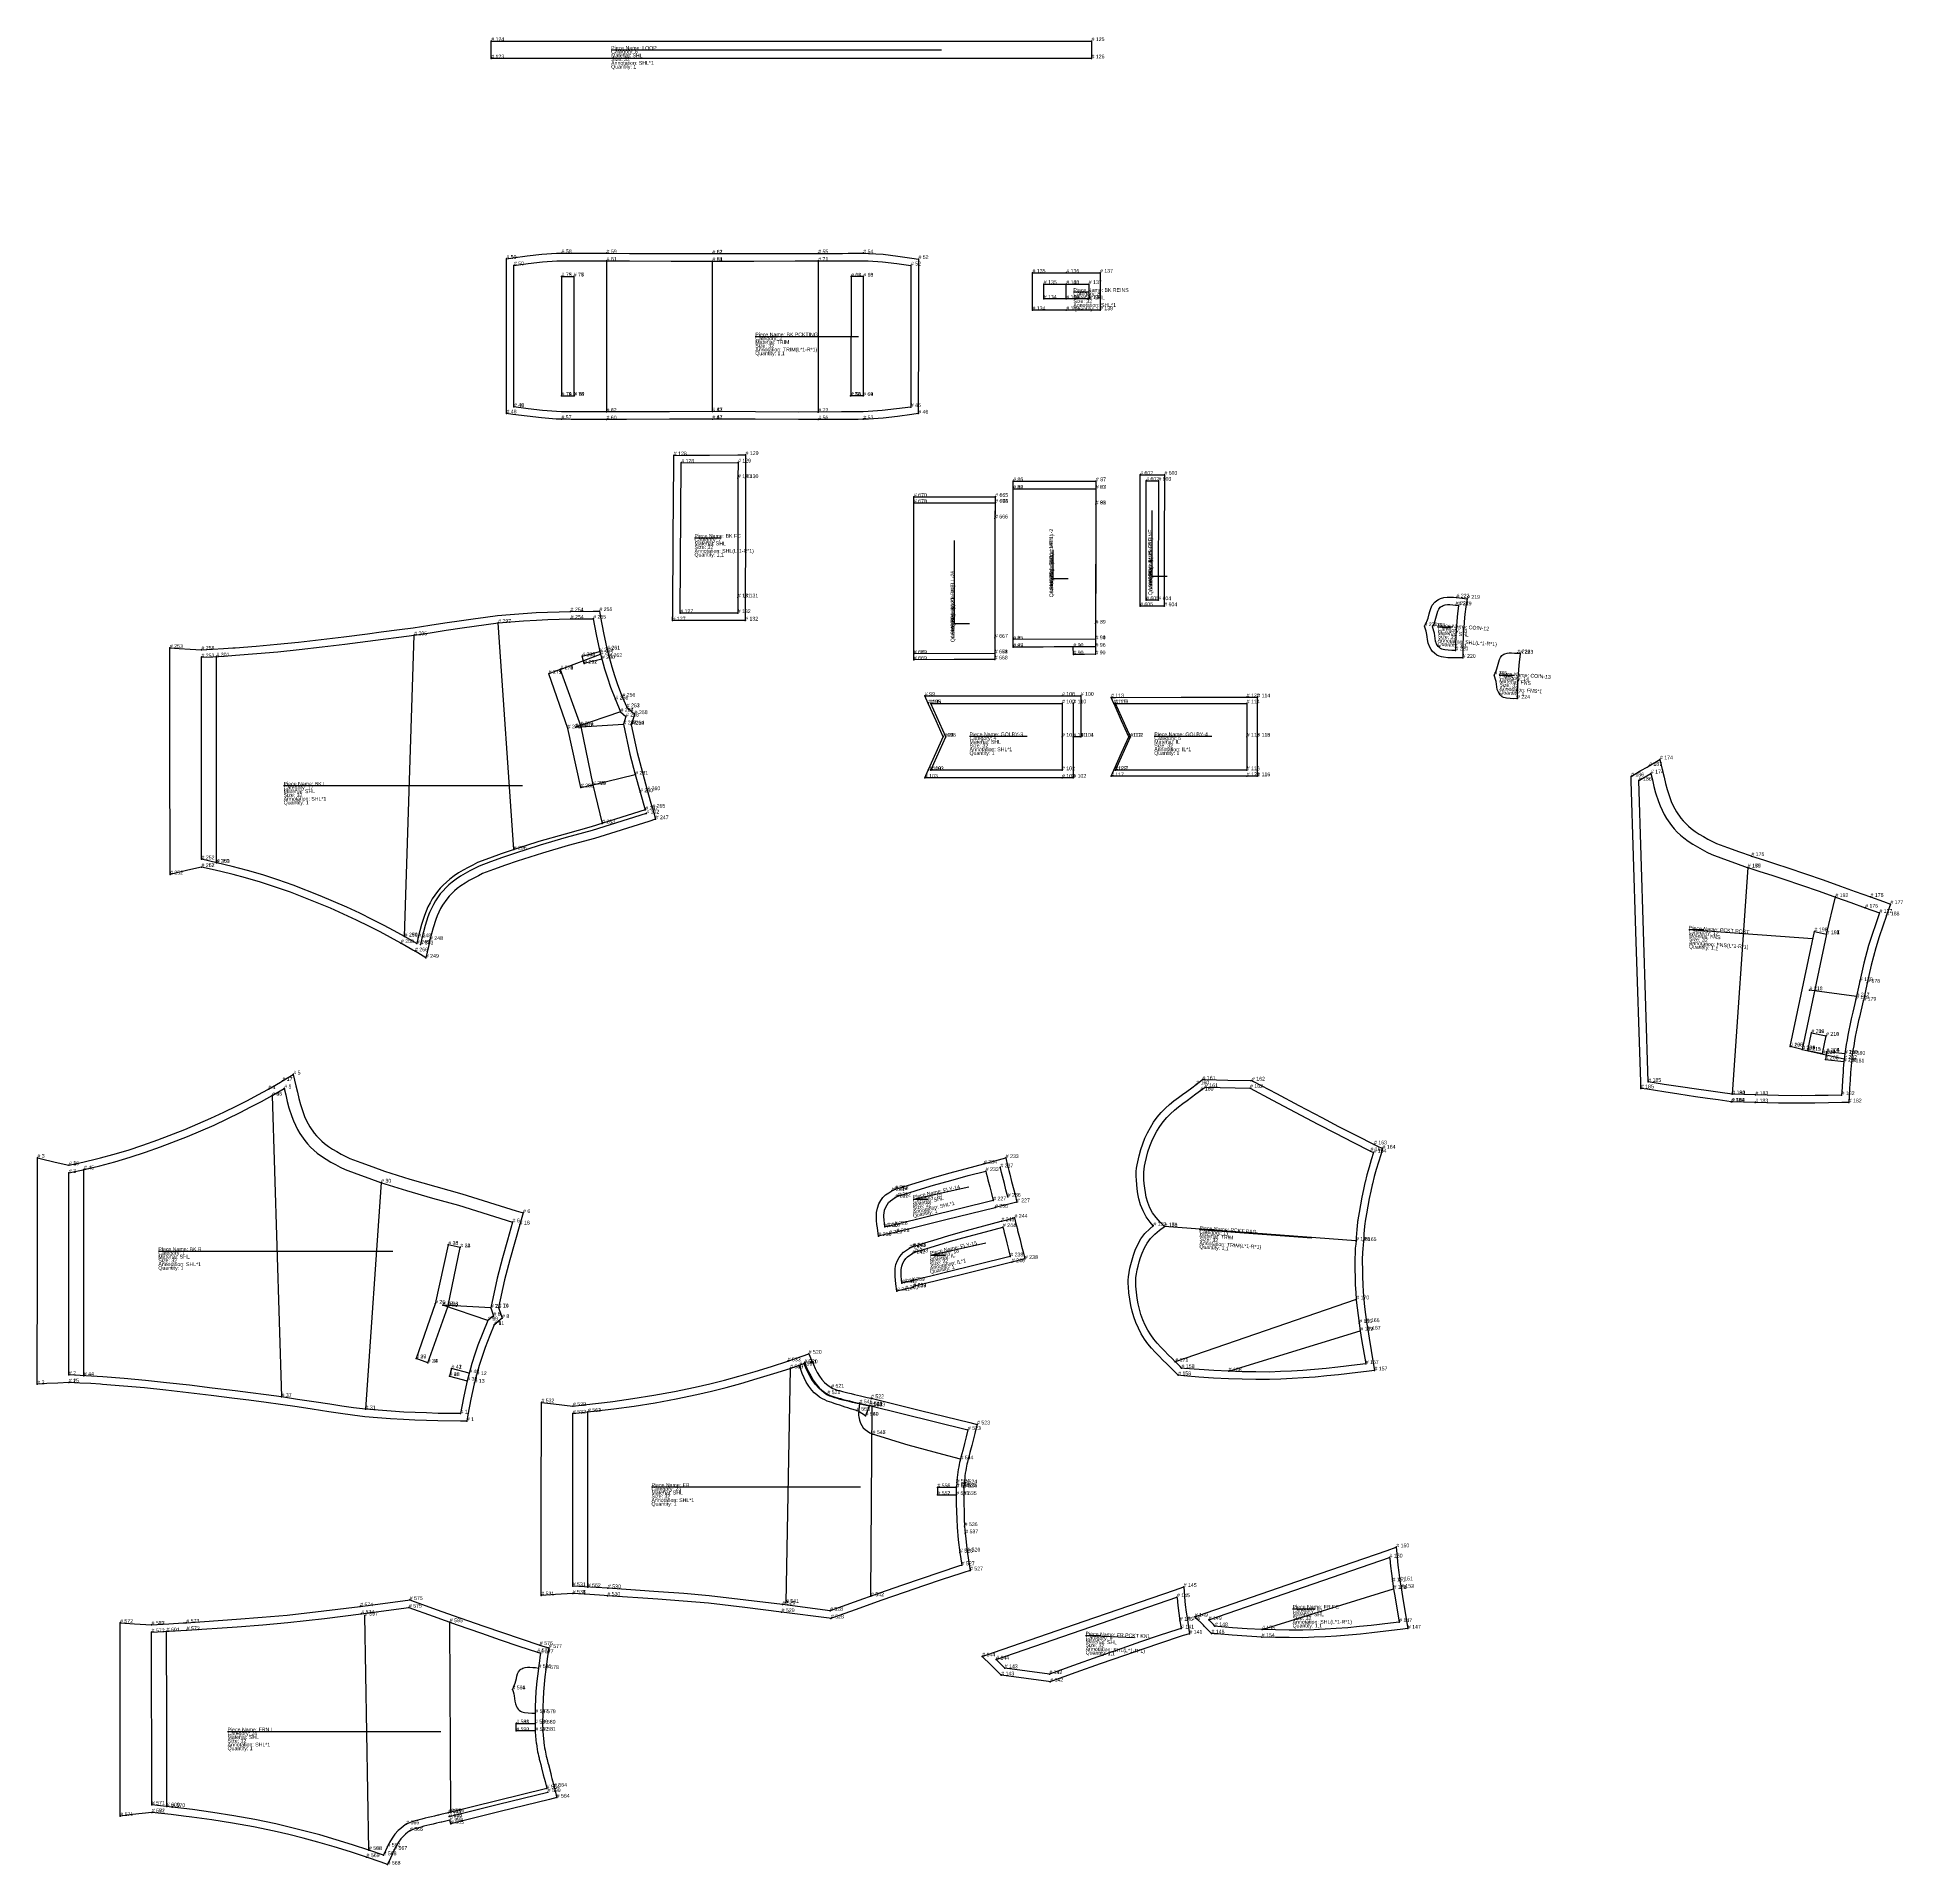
# Model space of a CAD drawing. Extents: x 0 to 3755, y -1490 to 1839.
# Drawn here: x 1271 to 3755, y -595 to 1839 of the extents above; entities that cross this region are included whole.
import ezdxf

# ---------------------------------------------------------------- set-up
doc = ezdxf.new("R2010")
doc.units = 0

# ---------------------------------------------------------------- blocks, each defined once
blk = doc.blocks.new('BK R-32')
at = {"layer": '1'}
blk.add_lwpolyline([(1842.755, -3.875), (1834.3875, -3.8075), (1804.315, -3.565), (1789.07, -3.0925), (1773.46, -2.5275), (1758.4425, -1.8275), (1741.1375, -0.765), (1723.8075, 0.505), (1706.8325, 1.8425), (1690.45, 4.0975), (1674.6875, 6.2975), (1659.08, 8.53), (1636.905, 11.83), (1616.82, 14.9125), (1594.645, 18.365), (1575.3025, 20.895), (1552.32, 23.8775), (1533.5275, 26.29), (1502.3575, 30.2025), (1472.155, 33.8475), (1441.9875, 37.28), (1413.595, 40.225), (1385.545, 42.81), (1357.5125, 44.975), (1354.7125, 45.1525), (1342.145, 45.9675), (1327.575, 46.8125), (1312.7175, 47.63), (1297.86, 46.8225), (1283.29, 45.9925), (1270.7225, 45.1875), (1270.7225, 57.665), (1270.795, 192.165), (1270.87, 326.665), (1270.8875, 346.795), (1274.4225, 345.875), (1294.595, 341.055), (1312.8725, 336.895), (1331.155, 341.045), (1351.3325, 345.85), (1354.8675, 346.77), (1371.49, 351.1075), (1391.55, 357.05), (1411.4425, 363.545), (1431.28, 370.525), (1467.0075, 384.42), (1484.5325, 391.775), (1502.04, 399.52), (1519.3075, 407.5725), (1536.3925, 415.975), (1550.5075, 423.25), (1564.4775, 430.665), (1578.43, 438.1725), (1594.4475, 447.5775), (1597.1625, 449.1675), (1611.6225, 457.66), (1615.1, 442.5375), (1617.045, 434.08), (1619.065, 425.7575), (1621.2025, 417.835), (1624.78, 406.8975), (1626.745, 401.8075), (1628.905, 396.855), (1631.2775, 392.0725), (1633.7, 387.7875), (1639.59, 379.4975), (1642.6675, 375.8475), (1646.0825, 372.2225), (1649.665, 368.8125), (1653.4025, 365.6175), (1658.41, 361.8975), (1663.7775, 358.36), (1669.4125, 355), (1675.405, 351.6925), (1681.7225, 348.385), (1687.0375, 345.6725), (1701.4725, 340.3275), (1717.525, 334.4975), (1733.01, 329.0975), (1766.8425, 318.3225), (1801.27, 308.4), (1836.1925, 298.855), (1908.4675, 276.135), (1917.6425, 273.25), (1913.2775, 258.105), (1913.21, 257.8725), (1906.4825, 234.53), (1899.965, 211.04), (1893.015, 184.2725), (1885.0025, 147.43), (1885.0025, 147.4275), (1885.0275, 147.3475), (1885.86, 144.8175), (1887.5725, 139.6175), (1889.6525, 133.305), (1884.63, 128.945), (1880.9875, 125.7825), (1879.1225, 124.16), (1879.12, 124.1525), (1873.2325, 110.0175), (1866.96, 93.94), (1862.965, 82.13), (1859.2225, 70.055), (1855.74, 57.3625), (1852.9675, 47.26), (1852.5575, 45.77), (1848.195, 25.12), (1844.295, 4.3475), (1842.755, -3.875)], close=True, dxfattribs=at)
at = {"layer": '14'}
blk.add_lwpolyline([(1834.4675, 6.19), (1804.4825, 6.435), (1789.2525, 6.9075), (1774.04, 7.4575), (1758.84, 8.165), (1741.84, 9.21), (1724.87, 10.4525), (1707.9025, 11.79), (1691.975, 13.9825), (1676.0675, 16.2025), (1660.1675, 18.4775), (1638.7975, 21.6575), (1617.4375, 24.935), (1596.0325, 28.2675), (1575.4425, 30.96), (1554.8575, 33.6325), (1534.27, 36.275), (1503.745, 40.1075), (1473.3725, 43.7725), (1442.8775, 47.2425), (1414.675, 50.1675), (1386.385, 52.775), (1358.1275, 54.9575), (1342.99, 55.935), (1327.8825, 56.81), (1312.72, 57.6425), (1312.8675, 326.6425), (1333.365, 331.295), (1353.8025, 336.1625), (1374.125, 341.4625), (1394.495, 347.4975), (1414.7025, 354.095), (1434.7625, 361.1525), (1470.7225, 375.1375), (1488.5075, 382.6025), (1506.1425, 390.405), (1523.6175, 398.5525), (1540.915, 407.06), (1555.135, 414.39), (1569.2675, 421.89), (1583.3575, 429.4725), (1599.5075, 438.9525), (1601.4825, 430.36), (1603.565, 421.7875), (1605.865, 413.26), (1609.7075, 401.51), (1611.935, 395.745), (1614.4025, 390.0875), (1617.14, 384.5675), (1620.1725, 379.2025), (1626.9375, 369.68), (1630.7125, 365.205), (1634.7275, 360.9425), (1638.9625, 356.91), (1643.405, 353.1125), (1649.2225, 348.79), (1655.275, 344.8025), (1661.5025, 341.09), (1667.805, 337.61), (1674.1875, 334.2675), (1680.605, 330.995), (1696.33, 325.17), (1712.0875, 319.4475), (1727.915, 313.9275), (1762.26, 302.99), (1796.92, 293), (1831.735, 283.485), (1903.67, 260.8725), (1896.86, 237.255), (1890.275, 213.5175), (1883.2825, 186.5875), (1874.65, 146.8925), (1878.0725, 136.4925), (1870.7875, 130.165), (1863.9875, 113.8375), (1857.5575, 97.3575), (1853.4325, 85.16), (1849.63, 72.895), (1842.825, 48.1), (1838.4, 27.1525), (1834.4675, 6.19)], close=True, dxfattribs=at)
at = {"layer": '2'}
for p in [(1611.6225, 457.66), (1578.43, 438.1725), (1583.3575, 429.4725), (1583.3575, 429.4725), (1599.5075, 438.9525), (1270.8875, 346.795), (1312.8675, 326.6425), (1312.8725, 336.895), (1332.87, 331.18), (1728.5775, 313.72), (1903.67, 260.8725), (1917.6425, 273.25), (1818.0425, 230.9075), (1818.0425, 230.9075), (1834.045, 227.4375), (1834.045, 227.4375), (1800.475, 152.365), (1810.835, 150.51), (1810.835, 150.51), (1817.8875, 149.9775), (1817.37, 148.2675), (1870.7875, 130.165), (1870.7875, 130.165), (1874.65, 146.8925), (1874.65, 146.8925), (1878.0725, 136.4925), (1885.0025, 147.43), (1889.6525, 133.305), (1879.1225, 124.16), (1775.2175, 79.5725), (1775.2175, 79.5725), (1312.72, 57.6425), (1332.7225, 56.5275), (1790.6775, 73.87), (1790.6775, 73.87), (1819.74, 56.1175), (1819.74, 56.1175), (1822.4625, 66.0675), (1822.4625, 66.0675), (1843.3, 49.915), (1845.9425, 60.05), (1270.7225, 45.1875), (1312.7175, 47.63), (1596.025, 28.27), (1707.88, 11.7925), (1834.4675, 6.19), (1842.755, -3.875)]:
    blk.add_point(p, dxfattribs=at)
at = {"layer": '4'}
for p in [(1597.1625, 449.1675, 5), (1312.8725, 336.895, 5), (1913.21, 257.8725, 5), (1885.0025, 147.4275, 4), (1885.0275, 147.3475, 5), (1879.12, 124.1525, 4), (1855.74, 57.3625, 5), (1312.7175, 47.63, 5), (1852.9675, 47.26, 5)]:
    blk.add_point(p, dxfattribs=at)
at = {"layer": '5'}
blk.add_line((1431.92, 222.57), (1451.92, 222.57), dxfattribs=at)
at = {"layer": '7'}
blk.add_line((1431.92, 222.57), (1744.32, 222.57), dxfattribs=at)
at = {"layer": '8'}
for p, q in [((1583.3575, 429.4725), (1596.025, 28.27)), ((1728.5775, 313.72), (1707.88, 11.7925)), ((1817.8875, 149.9775), (1834.045, 227.4375)), ((1834.045, 227.4375), (1818.0425, 230.9075)), ((1870.7875, 130.165), (1810.835, 150.51)), ((1874.65, 146.8925), (1810.835, 150.51)), ((1790.6775, 73.87), (1817.37, 148.2675)), ((1790.6775, 73.87), (1775.2175, 79.5725)), ((1822.4625, 66.0675), (1819.74, 56.1175)), ((1819.74, 56.1175), (1843.3, 49.915)), ((1845.9425, 60.05), (1822.4625, 66.0675))]:
    blk.add_line(p, q, dxfattribs=at)
for points in [[(1332.7225, 56.5275), (1332.72, 57.635), (1332.7925, 192.135), (1332.8675, 326.635), (1332.87, 331.18)], [(1818.0425, 230.9075), (1800.475, 152.365), (1775.2175, 79.5725)]]:
    blk.add_lwpolyline(points, dxfattribs=at)
at = {"layer": '1'}
for s, p in [('Piece Name: BK R', (1431.92, 222.57)), ('Annotation: SHL*1', (1431.92, 202.57)), ('Size: 32', (1431.92, 207.57)), ('Quantity: 1', (1431.92, 197.57)), ('Category: 1', (1431.92, 217.57)), ('Material: SHL', (1431.92, 212.57))]:
    blk.add_text(s, height=5, dxfattribs=at).set_placement(p)
at = {"layer": '2'}
for s, p in [('# 5', (1611.6225, 457.66)), ('# 4', (1578.43, 438.1725)), ('# 36', (1583.3575, 429.4725)), ('# 4', (1583.3575, 429.4725)), ('# 5', (1599.5075, 438.9525)), ('# 3', (1270.8875, 346.795)), ('# 3', (1312.8675, 326.6425)), ('# 3', (1312.8725, 336.895)), ('# 45', (1332.87, 331.18)), ('# 30', (1728.5775, 313.72)), ('# 6', (1917.6425, 273.25)), ('# 6', (1903.67, 260.8725)), ('# 25', (1818.0425, 230.9075)), ('# 33', (1818.0425, 230.9075)), ('# 24', (1834.045, 227.4375)), ('# 32', (1834.045, 227.4375)), ('# 26', (1800.475, 152.365)), ('# 20', (1810.835, 150.51)), ('# 22', (1810.835, 150.51)), ('# 29', (1817.37, 148.2675)), ('# 23', (1817.8875, 149.9775)), ('# 21', (1874.65, 146.8925)), ('# 7', (1874.65, 146.8925)), ('# 7', (1885.0025, 147.43)), ('# 9', (1870.7875, 130.165)), ('# 19', (1870.7875, 130.165)), ('# 8', (1878.0725, 136.4925)), ('# 9', (1879.1225, 124.16)), ('# 8', (1889.6525, 133.305)), ('# 27', (1775.2175, 79.5725)), ('# 35', (1775.2175, 79.5725)), ('# 28', (1790.6775, 73.87)), ('# 34', (1790.6775, 73.87)), ('# 2', (1270.7225, 45.1875)), ('# 2', (1312.7175, 47.63)), ('# 2', (1312.72, 57.6425)), ('# 44', (1332.7225, 56.5275)), ('# 38', (1819.74, 56.1175)), ('# 43', (1819.74, 56.1175)), ('# 42', (1822.4625, 66.0675)), ('# 41', (1822.4625, 66.0675)), ('# 39', (1843.3, 49.915)), ('# 40', (1845.9425, 60.05)), ('# 37', (1596.025, 28.27)), ('# 31', (1707.88, 11.7925)), ('# 1', (1834.4675, 6.19)), ('# 1', (1842.755, -3.875))]:
    blk.add_text(s, height=5, dxfattribs=at).set_placement(p)
at = {"layer": '4'}
for s, p in [('# 17', (1597.1625, 449.1675)), ('# 16', (1312.8725, 336.895)), ('# 18', (1913.21, 257.8725)), ('# 10', (1885.0025, 147.4275)), ('# 14', (1885.0275, 147.3475)), ('# 11', (1879.12, 124.1525)), ('# 15', (1312.7175, 47.63)), ('# 13', (1852.9675, 47.26)), ('# 12', (1855.74, 57.3625))]:
    blk.add_text(s, height=5, dxfattribs=at).set_placement(p)
blk = doc.blocks.new('BK PCKTING-32')
at = {"layer": '1'}
blk.add_lwpolyline([(2443.92, 1337.7725), (2435.275, 1336.6), (2416.31, 1334.025), (2397.0725, 1331.82), (2377.6325, 1330.3975), (2370.99, 1330.175), (2370.785, 1330.1725), (2364.1025, 1330.0525), (2357.7725, 1329.99), (2352.385, 1329.955), (2347.02, 1329.9275), (2341.62, 1329.9075), (2310.7025, 1329.8975), (2284.26, 1329.8875), (2226.91, 1330.14), (2169.73, 1330.535), (2169.7275, 1330.535), (2112.545, 1330.175), (2055.195, 1329.9675), (2028.7575, 1329.995), (1997.835, 1330.0275), (1992.435, 1330.0525), (1987.07, 1330.08), (1981.6825, 1330.12), (1975.3525, 1330.1875), (1968.675, 1330.31), (1968.47, 1330.315), (1961.8275, 1330.5425), (1942.3875, 1331.98), (1923.15, 1334.2), (1904.185, 1336.785), (1895.545, 1337.9675), (1895.545, 1337.9675), (1895.54, 1346.69), (1895.48, 1440.925), (1895.415, 1535.16), (1895.4075, 1543.8425), (1904.0075, 1545.0625), (1923.0575, 1547.7775), (1942.48, 1550.0325), (1961.965, 1551.275), (1968.6, 1551.3925), (1968.915, 1551.39), (1974.9225, 1551.3975), (1981.185, 1551.365), (1988.985, 1551.3225), (1996.715, 1551.2925), (2004.425, 1551.2725), (2028.9375, 1551.2025), (2059.5525, 1551.12), (2114.69, 1550.9725), (2169.805, 1550.8325), (2169.805, 1550.8325), (2224.925, 1550.9375), (2280.0625, 1551.045), (2310.6825, 1551.105), (2335.195, 1551.1575), (2342.905, 1551.1725), (2350.635, 1551.1975), (2358.435, 1551.235), (2364.6975, 1551.2625), (2370.705, 1551.25), (2371.02, 1551.2525), (2377.655, 1551.13), (2397.135, 1549.8725), (2416.5575, 1547.6025), (2435.6075, 1544.8775), (2444.2025, 1543.6475), (2444.19, 1534.965), (2444.06, 1440.73), (2443.93, 1346.495), (2443.92, 1337.7725)], close=True, dxfattribs=at)
at = {"layer": '14'}
blk.add_lwpolyline([(2433.93, 1346.51), (2415.0325, 1343.945), (2396.11, 1341.775), (2377.135, 1340.3875), (2370.6325, 1340.17), (2364.1225, 1340.0525), (2357.615, 1339.99), (2352.2675, 1339.955), (2346.9225, 1339.9275), (2341.5775, 1339.9075), (2284.2975, 1339.8875), (2227.015, 1340.1425), (2169.73, 1340.535), (2112.45, 1340.1775), (2055.1675, 1339.9675), (1997.8875, 1340.0275), (1992.5425, 1340.0525), (1987.1975, 1340.08), (1981.85, 1340.12), (1975.3425, 1340.1875), (1968.8325, 1340.31), (1962.33, 1340.5325), (1943.355, 1341.935), (1924.4375, 1344.12), (1905.54, 1346.695), (1905.54, 1346.695), (1905.415, 1535.165), (1924.3775, 1537.8675), (1943.3625, 1540.07), (1962.405, 1541.285), (1968.6425, 1541.395), (1974.8875, 1541.4025), (1981.13, 1541.3675), (1988.8875, 1541.3275), (1996.645, 1541.2975), (2004.3975, 1541.2775), (2059.53, 1541.125), (2114.6675, 1540.9775), (2169.8025, 1540.8375), (2224.9425, 1540.9425), (2280.08, 1541.05), (2335.2125, 1541.1625), (2342.965, 1541.1775), (2350.7225, 1541.2025), (2358.48, 1541.2375), (2364.7225, 1541.2675), (2370.9675, 1541.255), (2377.205, 1541.14), (2396.2475, 1539.91), (2415.2325, 1537.6925), (2434.19, 1534.98), (2433.93, 1346.51)], close=True, dxfattribs=at)
at = {"layer": '2'}
for p in [(1895.4075, 1543.8425), (2028.91, 1541.2125), (2169.8025, 1540.8375), (2169.8025, 1540.8375), (2169.805, 1550.8325), (2169.805, 1550.8325), (2310.7, 1541.1175), (2444.2025, 1543.6475), (1905.415, 1535.165), (1968.9, 1520.3375), (1968.9, 1520.3375), (1985.145, 1520.31), (1985.145, 1520.31), (2354.45, 1520.18), (2354.45, 1520.18), (2370.695, 1520.1975), (2370.695, 1520.1975), (2434.19, 1534.98), (1905.54, 1346.695), (1905.54, 1346.695), (1968.95, 1361.38), (1968.95, 1361.38), (1985.12, 1361.4875), (1985.865, 1361.5), (2353.615, 1361.37), (2354.36, 1361.3575), (2370.53, 1361.24), (2370.53, 1361.24), (2433.93, 1346.51), (1895.545, 1337.9675), (1895.545, 1337.9675), (2028.765, 1339.9925), (2169.7275, 1330.535), (2169.73, 1340.535), (2169.73, 1340.535), (2310.7, 1339.8975), (2443.92, 1337.7725)]:
    blk.add_point(p, dxfattribs=at)
at = {"layer": '4'}
for p in [(1968.915, 1551.39, 5), (2028.9375, 1551.2025, 5), (2169.805, 1550.8325, 4), (2310.6825, 1551.105, 5), (2370.705, 1551.25, 5), (1968.675, 1330.31, 5), (2028.7575, 1329.995, 5), (2169.73, 1330.535, 4), (2310.7025, 1329.8975, 5), (2370.785, 1330.1725, 5)]:
    blk.add_point(p, dxfattribs=at)
at = {"layer": '5'}
blk.add_line((2226.9625, 1440.5725), (2246.9625, 1440.5725), dxfattribs=at)
at = {"layer": '7'}
blk.add_line((2226.9625, 1440.5725), (2364.46, 1440.5725), dxfattribs=at)
at = {"layer": '8'}
for p, q in [((2028.91, 1541.2125), (2028.765, 1339.9925)), ((2169.73, 1340.535), (2169.8025, 1540.8375)), ((2310.7, 1541.1175), (2310.7, 1339.8975)), ((1968.9, 1520.3375), (1968.95, 1361.38)), ((1968.9, 1520.3375), (1985.145, 1520.31)), ((1985.145, 1520.31), (1985.12, 1361.4875)), ((2354.45, 1520.18), (2354.36, 1361.3575)), ((2370.695, 1520.1975), (2354.45, 1520.18)), ((2370.695, 1520.1975), (2370.53, 1361.24)), ((1968.95, 1361.38), (1985.865, 1361.5)), ((2370.53, 1361.24), (2353.615, 1361.37))]:
    blk.add_line(p, q, dxfattribs=at)
at = {"layer": '1'}
for s, p in [('Piece Name: BK PCKTING', (2226.9625, 1440.5725)), ('Annotation: TRIM(L*1-R*1)', (2226.9625, 1420.5725)), ('Size: 32', (2226.9625, 1425.5725)), ('Quantity: 1,1', (2226.9625, 1415.5725)), ('Category: 2', (2226.9625, 1435.5725)), ('Material: TRIM', (2226.9625, 1430.5725))]:
    blk.add_text(s, height=5, dxfattribs=at).set_placement(p)
at = {"layer": '2'}
for s, p in [('# 50', (1895.4075, 1543.8425)), ('# 81', (2028.91, 1541.2125)), ('# 84', (2169.8025, 1540.8375)), ('# 51', (2169.8025, 1540.8375)), ('# 51', (2169.805, 1550.8325)), ('# 51', (2169.805, 1550.8325)), ('# 71', (2310.7, 1541.1175)), ('# 52', (2444.2025, 1543.6475)), ('# 50', (1905.415, 1535.165)), ('# 73', (1968.9, 1520.3375)), ('# 75', (1968.9, 1520.3375)), ('# 76', (1985.145, 1520.31)), ('# 77', (1985.145, 1520.31)), ('# 66', (2354.45, 1520.18)), ('# 67', (2354.45, 1520.18)), ('# 63', (2370.695, 1520.1975)), ('# 65', (2370.695, 1520.1975)), ('# 52', (2434.19, 1534.98)), ('# 79', (1968.95, 1361.38)), ('# 74', (1968.95, 1361.38)), ('# 78', (1985.12, 1361.4875)), ('# 80', (1985.865, 1361.5)), ('# 70', (2353.615, 1361.37)), ('# 68', (2354.36, 1361.3575)), ('# 48', (1895.545, 1337.9675)), ('# 48', (1895.545, 1337.9675)), ('# 48', (1905.54, 1346.695)), ('# 49', (1905.54, 1346.695)), ('# 82', (2028.765, 1339.9925)), ('# 83', (2169.73, 1340.535)), ('# 47', (2169.73, 1340.535)), ('# 72', (2310.7, 1339.8975)), ('# 64', (2370.53, 1361.24)), ('# 69', (2370.53, 1361.24)), ('# 46', (2433.93, 1346.51)), ('# 46', (2443.92, 1337.7725)), ('# 47', (2169.7275, 1330.535))]:
    blk.add_text(s, height=5, dxfattribs=at).set_placement(p)
at = {"layer": '4'}
for s, p in [('# 58', (1968.915, 1551.39)), ('# 59', (2028.9375, 1551.2025)), ('# 62', (2169.805, 1550.8325)), ('# 55', (2310.6825, 1551.105)), ('# 54', (2370.705, 1551.25)), ('# 57', (1968.675, 1330.31)), ('# 60', (2028.7575, 1329.995)), ('# 61', (2169.73, 1330.535)), ('# 56', (2310.7025, 1329.8975)), ('# 53', (2370.785, 1330.1725))]:
    blk.add_text(s, height=5, dxfattribs=at).set_placement(p)
blk = doc.blocks.new('WELL-32-2')
at = {"layer": '1'}
blk.add_lwpolyline([(2570.27, 1026.785), (2570.27, 1036.785), (2570.27, 1137.28), (2570.27, 1237.7775), (2570.27, 1247.7725), (2570.275, 1247.775), (2625.3725, 1247.7475), (2680.47, 1247.72), (2680.5375, 1247.72), (2680.465, 1237.7225), (2680.39, 1227.355), (2680.32, 1216.99), (2680.32, 1216.99), (2680.235, 1137.51), (2680.155, 1058.0325), (2680.065, 1047.6375), (2679.9775, 1037.245), (2679.8125, 1017.245), (2665.2875, 1017.1825), (2650.5125, 1017.12), (2650.47, 1027.12), (2610.39, 1026.9525), (2570.3125, 1026.785), (2570.27, 1026.785)], close=True, dxfattribs=at)
at = {"layer": '14'}
blk.add_lwpolyline([(2570.27, 1036.785), (2570.27, 1237.7775), (2680.465, 1237.7225), (2680.3175, 1216.99), (2680.1525, 1058.0325), (2679.9775, 1037.245), (2570.27, 1036.785)], close=True, dxfattribs=at)
at = {"layer": '2'}
for p in [(2570.27, 1247.7725), (2680.5375, 1247.72), (2570.27, 1237.7775), (2680.465, 1237.7225), (2680.3175, 1216.99), (2680.32, 1216.99), (2680.1525, 1058.0325), (2680.155, 1058.0325), (2570.27, 1036.785), (2570.27, 1026.785), (2570.3125, 1026.785), (2650.47, 1027.12), (2679.9775, 1037.245), (2680.02, 1027.245), (2650.5125, 1017.12), (2679.8125, 1017.245)]:
    blk.add_point(p, dxfattribs=at)
at = {"layer": '4'}
for p in [(2570.27, 1237.7775, 5), (2680.465, 1237.7225, 5), (2680.32, 1216.99, 5), (2570.27, 1036.785, 5), (2679.9775, 1037.245, 5)]:
    blk.add_point(p, dxfattribs=at)
at = {"layer": '5'}
blk.add_line((2623.615, 1118.0275), (2643.615, 1118.0275), dxfattribs=at)
at = {"layer": '7'}
blk.add_line((2623.615, 1118.0275), (2623.615, 1156.5225), dxfattribs=at)
at = {"layer": '8'}
blk.add_lwpolyline([(2680.02, 1027.245), (2625.165, 1027.015), (2570.3125, 1026.785)], dxfattribs=at)
at = {"layer": '1'}
for s, p in [('Piece Name: WELL-2', (2623.615, 1118.0275)), ('Annotation: SHL(L*1-R*1)', (2623.615, 1098.0275)), ('Material: SHL', (2623.615, 1108.0275)), ('Category: 3', (2623.615, 1113.0275)), ('Quantity: 1,1', (2623.615, 1093.0275)), ('Size: 32', (2623.615, 1103.0275))]:
    blk.add_text(s, height=5, rotation=90, dxfattribs=at).set_placement(p)
at = {"layer": '2'}
for s, p in [('# 86', (2570.27, 1247.7725)), ('# 86', (2570.27, 1237.7775)), ('# 87', (2680.465, 1237.7225)), ('# 87', (2680.5375, 1247.72)), ('# 88', (2680.3175, 1216.99)), ('# 88', (2680.32, 1216.99)), ('# 89', (2680.1525, 1058.0325)), ('# 89', (2680.155, 1058.0325)), ('# 85', (2570.27, 1036.785)), ('# 85', (2570.27, 1026.785)), ('# 97', (2570.3125, 1026.785)), ('# 90', (2650.47, 1027.12)), ('# 90', (2650.5125, 1017.12)), ('# 90', (2679.8125, 1017.245)), ('# 90', (2679.9775, 1037.245)), ('# 96', (2680.02, 1027.245))]:
    blk.add_text(s, height=5, dxfattribs=at).set_placement(p)
at = {"layer": '4'}
for s, p in [('# 92', (2570.27, 1237.7775)), ('# 93', (2680.465, 1237.7225)), ('# 91', (2680.32, 1216.99)), ('# 95', (2570.27, 1036.785)), ('# 94', (2679.9775, 1037.245))]:
    blk.add_text(s, height=5, dxfattribs=at).set_placement(p)
blk = doc.blocks.new('GOLBY-32-3')
at = {"layer": '1'}
blk.add_lwpolyline([(2477.2075, 907.385), (2467.7525, 928.4275), (2457.7475, 950.695), (2457.1975, 951.925), (2452.705, 961.92), (2460.4825, 961.9225), (2547.9375, 961.9275), (2610.395, 961.93), (2635.395, 961.93), (2660.395, 961.93), (2660.395, 951.9325), (2660.395, 929.66), (2660.395, 907.3925), (2660.395, 907.39), (2650.395, 907.39), (2650.395, 885.1175), (2650.395, 862.845), (2650.395, 852.845), (2635.395, 852.8475), (2620.395, 852.845), (2547.9575, 852.8325), (2460.5175, 852.8175), (2452.7525, 852.815), (2457.2325, 862.8175), (2457.78, 864.0425), (2467.7675, 886.33), (2477.2075, 907.385)], close=True, dxfattribs=at)
at = {"layer": '14'}
blk.add_lwpolyline([(2480.4925, 907.3925), (2460.4825, 951.925), (2635.395, 951.935), (2635.395, 907.3925), (2635.395, 862.8475), (2460.515, 862.8175), (2480.4925, 907.3925)], close=True, dxfattribs=at)
at = {"layer": '2'}
for p in [(2452.705, 961.92), (2460.4825, 951.925), (2635.395, 961.93), (2635.395, 951.935), (2650.395, 951.9325), (2660.395, 961.93), (2477.2075, 907.385), (2480.4925, 907.3925), (2635.395, 907.3925), (2650.395, 907.39), (2650.395, 907.39), (2660.395, 907.39), (2452.7525, 852.815), (2460.515, 862.8175), (2635.395, 862.8475), (2635.395, 852.8475), (2650.395, 852.845)]:
    blk.add_point(p, dxfattribs=at)
at = {"layer": '4'}
for p in [(2457.1975, 951.925, 5), (2635.395, 961.93, 5), (2660.395, 907.3925, 5), (2457.2325, 862.8175, 5), (2635.395, 852.8475, 5), (2635.395, 852.8475, 5)]:
    blk.add_point(p, dxfattribs=at)
at = {"layer": '5'}
blk.add_line((2512.26, 908.1525), (2532.26, 908.1525), dxfattribs=at)
at = {"layer": '7'}
blk.add_line((2512.26, 908.1525), (2589, 908.1525), dxfattribs=at)
at = {"layer": '8'}
blk.add_lwpolyline([(2650.395, 951.9325), (2650.395, 929.66), (2650.395, 907.39)], dxfattribs=at)
at = {"layer": '1'}
for s, p in [('Size: 32', (2512.26, 893.1525)), ('Category: 4', (2512.26, 903.1525)), ('Piece Name: GOLBY-3', (2512.26, 908.1525)), ('Material: SHL', (2512.26, 898.1525)), ('Annotation: SHL*1', (2512.26, 888.1525)), ('Quantity: 1', (2512.26, 883.1525))]:
    blk.add_text(s, height=5, dxfattribs=at).set_placement(p)
at = {"layer": '2'}
for s, p in [('# 99', (2452.705, 961.92)), ('# 99', (2460.4825, 951.925)), ('# 100', (2635.395, 961.93)), ('# 100', (2635.395, 951.935)), ('# 110', (2650.395, 951.9325)), ('# 100', (2660.395, 961.93)), ('# 98', (2477.2075, 907.385)), ('# 98', (2480.4925, 907.3925)), ('# 101', (2635.395, 907.3925)), ('# 101', (2650.395, 907.39)), ('# 111', (2650.395, 907.39)), ('# 101', (2660.395, 907.39)), ('# 103', (2452.7525, 852.815)), ('# 103', (2460.515, 862.8175)), ('# 102', (2635.395, 862.8475)), ('# 102', (2635.395, 852.8475)), ('# 102', (2650.395, 852.845))]:
    blk.add_text(s, height=5, dxfattribs=at).set_placement(p)
at = {"layer": '4'}
for s, p in [('# 105', (2457.1975, 951.925)), ('# 106', (2635.395, 961.93)), ('# 104', (2660.395, 907.3925)), ('# 109', (2457.2325, 862.8175)), ('# 107', (2635.395, 852.8475)), ('# 108', (2635.395, 852.8475))]:
    blk.add_text(s, height=5, dxfattribs=at).set_placement(p)
blk = doc.blocks.new('GOLBY-32-4')
at = {"layer": '1'}
blk.add_lwpolyline([(2724.3, 907.3875), (2714.6625, 928.8375), (2704.6575, 951.105), (2704.2925, 951.9225), (2700.6975, 959.92), (2706.48, 959.9225), (2793.935, 959.9275), (2881.3925, 959.93), (2881.3925, 959.9325), (2895.3925, 959.9325), (2895.3925, 951.9325), (2895.3925, 929.66), (2895.3925, 907.3925), (2895.3925, 907.39), (2895.3925, 885.1175), (2895.3925, 862.845), (2895.3925, 854.85), (2881.395, 854.8475), (2881.3925, 854.8475), (2793.955, 854.8325), (2706.515, 854.8175), (2700.7425, 854.8175), (2704.3275, 862.8175), (2704.69, 863.6325), (2714.6775, 885.92), (2724.3, 907.3875)], close=True, dxfattribs=at)
at = {"layer": '14'}
blk.add_lwpolyline([(2726.49, 907.3925), (2706.48, 951.925), (2881.3925, 951.935), (2881.3925, 907.3925), (2881.3925, 862.8475), (2706.5125, 862.8175), (2726.49, 907.3925)], close=True, dxfattribs=at)
at = {"layer": '2'}
for p in [(2700.6975, 959.92), (2706.48, 951.925), (2881.3925, 951.935), (2895.3925, 959.9325), (2724.3, 907.3875), (2726.49, 907.3925), (2881.3925, 907.3925), (2895.3925, 907.39), (2700.7425, 854.8175), (2706.5125, 862.8175), (2881.3925, 862.8475), (2895.3925, 854.85)]:
    blk.add_point(p, dxfattribs=at)
at = {"layer": '4'}
for p in [(2704.2925, 951.9225, 5), (2881.3925, 959.93, 5), (2895.3925, 907.3925, 5), (2704.3275, 862.8175, 5), (2881.3925, 854.8475, 5)]:
    blk.add_point(p, dxfattribs=at)
at = {"layer": '5'}
blk.add_line((2758.2575, 908.1525), (2778.2575, 908.1525), dxfattribs=at)
at = {"layer": '7'}
blk.add_line((2758.2575, 908.1525), (2834.9975, 908.1525), dxfattribs=at)
at = {"layer": '1'}
for s, p in [('Size: 32', (2758.2575, 893.1525)), ('Category: 5', (2758.2575, 903.1525)), ('Piece Name: GOLBY-4', (2758.2575, 908.1525)), ('Material: IL', (2758.2575, 898.1525)), ('Annotation: IL*1', (2758.2575, 888.1525)), ('Quantity: 1', (2758.2575, 883.1525))]:
    blk.add_text(s, height=5, dxfattribs=at).set_placement(p)
at = {"layer": '2'}
for s, p in [('# 113', (2700.6975, 959.92)), ('# 113', (2706.48, 951.925)), ('# 114', (2881.3925, 951.935)), ('# 114', (2895.3925, 959.9325)), ('# 112', (2724.3, 907.3875)), ('# 112', (2726.49, 907.3925)), ('# 115', (2881.3925, 907.3925)), ('# 115', (2895.3925, 907.39)), ('# 117', (2700.7425, 854.8175)), ('# 117', (2706.5125, 862.8175)), ('# 116', (2881.3925, 862.8475)), ('# 116', (2895.3925, 854.85))]:
    blk.add_text(s, height=5, dxfattribs=at).set_placement(p)
at = {"layer": '4'}
for s, p in [('# 119', (2704.2925, 951.9225)), ('# 120', (2881.3925, 959.93)), ('# 118', (2895.3925, 907.3925)), ('# 122', (2704.3275, 862.8175)), ('# 121', (2881.3925, 854.8475))]:
    blk.add_text(s, height=5, dxfattribs=at).set_placement(p)
blk = doc.blocks.new('BK FC-32')
at = {"layer": '1'}
blk.add_lwpolyline([(2116.8725, 1062.17), (2116.9375, 1072.235), (2117.62, 1172.2525), (2118.305, 1272.27), (2118.3725, 1282.1425), (2128.2475, 1282.2025), (2166.0675, 1282.4225), (2203.8875, 1282.6425), (2214.015, 1282.7), (2213.9425, 1272.575), (2213.8675, 1262.2075), (2213.795, 1251.8425), (2213.795, 1251.9025), (2213.7125, 1172.4225), (2213.63, 1092.945), (2213.63, 1092.87), (2213.5425, 1082.475), (2213.455, 1072.0825), (2213.375, 1062.1675), (2203.455, 1062.1675), (2165.195, 1062.1675), (2126.935, 1062.17), (2116.8725, 1062.17)], close=True, dxfattribs=at)
at = {"layer": '14'}
blk.add_lwpolyline([(2126.935, 1072.17), (2128.3025, 1272.205), (2203.9425, 1272.645), (2203.795, 1251.9125), (2203.63, 1092.955), (2203.455, 1072.1675), (2126.935, 1072.17)], close=True, dxfattribs=at)
at = {"layer": '2'}
for p in [(2118.3725, 1282.1425), (2128.3025, 1272.205), (2203.9425, 1272.645), (2214.015, 1282.7), (2203.795, 1251.9125), (2213.795, 1251.8425), (2126.935, 1072.17), (2203.455, 1072.1675), (2203.63, 1092.955), (2213.63, 1092.945), (2116.8725, 1062.17), (2213.375, 1062.1675)]:
    blk.add_point(p, dxfattribs=at)
at = {"layer": '5'}
blk.add_line((2145.94, 1172.4025), (2165.94, 1172.4025), dxfattribs=at)
at = {"layer": '7'}
blk.add_line((2145.94, 1172.4025), (2181.6875, 1172.4025), dxfattribs=at)
at = {"layer": '1'}
for s, p in [('Category: 7', (2145.94, 1167.4025)), ('Piece Name: BK FC', (2145.94, 1172.4025)), ('Material: SHL', (2145.94, 1162.4025)), ('Annotation: SHL(L*1-R*1)', (2145.94, 1152.4025)), ('Size: 32', (2145.94, 1157.4025)), ('Quantity: 1,1', (2145.94, 1147.4025))]:
    blk.add_text(s, height=5, dxfattribs=at).set_placement(p)
at = {"layer": '2'}
for s, p in [('# 128', (2118.3725, 1282.1425)), ('# 128', (2128.3025, 1272.205)), ('# 129', (2203.9425, 1272.645)), ('# 129', (2214.015, 1282.7)), ('# 130', (2203.795, 1251.9125)), ('# 130', (2213.795, 1251.8425)), ('# 131', (2203.63, 1092.955)), ('# 131', (2213.63, 1092.945)), ('# 127', (2126.935, 1072.17)), ('# 132', (2203.455, 1072.1675)), ('# 127', (2116.8725, 1062.17)), ('# 132', (2213.375, 1062.1675))]:
    blk.add_text(s, height=5, dxfattribs=at).set_placement(p)
blk = doc.blocks.new('BK REINS-32')
at = {"layer": '1'}
blk.add_lwpolyline([(2641.075, 1525.2425), (2656.03, 1525.2525), (2671.01, 1525.2625), (2686.0175, 1525.27), (2686.0175, 1510.2625), (2686.0175, 1500.3625), (2686.0175, 1490.465), (2686.0175, 1475.4675), (2671.0175, 1475.4675), (2656.0275, 1475.4675), (2641.04, 1475.4675), (2641.0275, 1475.4675), (2641.015, 1475.4675), (2626.0275, 1475.4925), (2611.0375, 1475.5225), (2596.0375, 1475.5525), (2596.0675, 1490.55), (2596.0875, 1500.4475), (2596.1075, 1510.3475), (2596.1375, 1525.355), (2611.145, 1525.3175), (2626.125, 1525.2775), (2641.075, 1525.2425)], close=True, dxfattribs=at)
at = {"layer": '14'}
blk.add_lwpolyline([(2641.04, 1490.4675), (2611.0675, 1490.5225), (2611.1075, 1510.32), (2641.06, 1510.2475), (2671.0175, 1510.265), (2671.0175, 1490.4675), (2641.04, 1490.4675)], close=True, dxfattribs=at)
at = {"layer": '2'}
for p in [(2596.1375, 1525.355), (2641.075, 1525.2425), (2686.0175, 1525.27), (2611.1075, 1510.32), (2641.06, 1510.2475), (2641.06, 1510.2475), (2671.0175, 1510.265), (2596.0375, 1475.5525), (2611.0675, 1490.5225), (2641.0275, 1475.4675), (2641.04, 1490.4675), (2641.04, 1490.4675), (2671.0175, 1490.4675), (2686.0175, 1475.4675)]:
    blk.add_point(p, dxfattribs=at)
at = {"layer": '5'}
blk.add_line((2650.5325, 1499.8625), (2670.5325, 1499.8625), dxfattribs=at)
at = {"layer": '7'}
blk.add_line((2650.5325, 1499.8625), (2661.5275, 1499.8625), dxfattribs=at)
at = {"layer": '8'}
blk.add_line((2641.04, 1490.4675), (2641.06, 1510.2475), dxfattribs=at)
at = {"layer": '1'}
for s, p in [('Category: 8', (2650.5325, 1494.8625)), ('Piece Name: BK REINS', (2650.5325, 1499.8625)), ('Material: SHL', (2650.5325, 1489.8625)), ('Annotation: SHL*1', (2650.5325, 1479.8625)), ('Size: 32', (2650.5325, 1484.8625)), ('Quantity: 1', (2650.5325, 1474.8625))]:
    blk.add_text(s, height=5, dxfattribs=at).set_placement(p)
at = {"layer": '2'}
for s, p in [('# 135', (2596.1375, 1525.355)), ('# 136', (2641.075, 1525.2425)), ('# 137', (2686.0175, 1525.27)), ('# 134', (2611.0675, 1490.5225)), ('# 135', (2611.1075, 1510.32)), ('# 133', (2641.04, 1490.4675)), ('# 139', (2641.04, 1490.4675)), ('# 136', (2641.06, 1510.2475)), ('# 140', (2641.06, 1510.2475)), ('# 137', (2671.0175, 1510.265)), ('# 138', (2671.0175, 1490.4675)), ('# 134', (2596.0375, 1475.5525)), ('# 133', (2641.0275, 1475.4675)), ('# 138', (2686.0175, 1475.4675))]:
    blk.add_text(s, height=5, dxfattribs=at).set_placement(p)
blk = doc.blocks.new('FR PCKT KNL-32')
at = {"layer": '1'}
blk.add_lwpolyline([(2805.045, -287.025), (2796.96, -289.6225), (2792.8575, -290.94), (2767.8875, -299.1525), (2743.1425, -307.505), (2718.43, -316.015), (2686.4325, -327.215), (2653.9625, -338.725), (2621.98, -350.14), (2619.7125, -350.95), (2617.33, -350.64), (2587.5875, -346.77), (2557.8475, -342.9025), (2554.455, -342.4625), (2552.0375, -340.0275), (2546.73, -334.6775), (2541.5075, -329.4375), (2540.615, -328.56), (2529.1075, -317.2475), (2544.3675, -311.98), (2664.825, -270.43), (2785.285, -228.88), (2797.455, -224.685), (2798.5075, -237.5075), (2798.59, -238.5125), (2799.605, -248.4925), (2800.8475, -258.32), (2802.32, -268.7275), (2803.795, -278.6275), (2805.045, -287.025)], close=True, dxfattribs=at)
at = {"layer": '14'}
blk.add_lwpolyline([(2793.905, -280.1025), (2789.735, -281.44), (2764.82, -289.635), (2739.97, -298.0225), (2715.1725, -306.5625), (2682.9475, -317.8425), (2650.77, -329.25), (2618.6175, -340.725), (2559.135, -332.9875), (2553.8375, -327.6475), (2548.5275, -322.32), (2547.625, -321.4325), (2788.5425, -238.3325), (2788.6325, -239.42), (2789.67, -249.62), (2790.955, -259.795), (2792.3925, -269.9525), (2793.905, -280.1025)], close=True, dxfattribs=at)
at = {"layer": '2'}
for p in [(2788.5425, -238.3325), (2797.455, -224.685), (2792.3925, -269.9525), (2802.32, -268.7275), (2793.905, -280.1025), (2805.045, -287.025), (2529.1075, -317.2475), (2547.625, -321.4325), (2554.455, -342.4625), (2559.135, -332.9875), (2618.6175, -340.725), (2619.7125, -350.95)]:
    blk.add_point(p, dxfattribs=at)
at = {"layer": '5'}
blk.add_line((2666.7925, -289.365), (2686.7925, -289.365), dxfattribs=at)
at = {"layer": '7'}
blk.add_line((2666.7925, -289.365), (2732.06, -292.13), dxfattribs=at)
at = {"layer": '1'}
for s, p in [('Category: 9', (2666.7925, -294.365)), ('Piece Name: FR PCKT KNL', (2666.7925, -289.365)), ('Material: SHL', (2666.7925, -299.365)), ('Annotation: SHL(L*1-R*1)', (2666.7925, -309.365)), ('Size: 32', (2666.7925, -304.365)), ('Quantity: 1,1', (2666.7925, -314.365))]:
    blk.add_text(s, height=5, rotation=-2.425835, dxfattribs=at).set_placement(p)
at = {"layer": '2'}
for s, p in [('# 145', (2797.455, -224.685)), ('# 145', (2788.5425, -238.3325)), ('# 146', (2792.3925, -269.9525)), ('# 146', (2802.32, -268.7275)), ('# 141', (2793.905, -280.1025)), ('# 141', (2805.045, -287.025)), ('# 144', (2529.1075, -317.2475)), ('# 144', (2547.625, -321.4325)), ('# 143', (2554.455, -342.4625)), ('# 143', (2559.135, -332.9875)), ('# 142', (2618.6175, -340.725)), ('# 142', (2619.7125, -350.95))]:
    blk.add_text(s, height=5, dxfattribs=at).set_placement(p)
blk = doc.blocks.new('FR FC-32')
at = {"layer": '1'}
blk.add_lwpolyline([(3095.9375, -280.255), (3085.5525, -281.515), (3074.0025, -282.9175), (3048.2375, -285.885), (3032.7325, -287.5325), (3016.86, -289.045), (3001.175, -290.2725), (2986.1825, -291.1475), (2971.365, -291.8), (2956.2575, -292.355), (2937.8125, -292.2475), (2919.7725, -291.99), (2901.3975, -291.4325), (2901.38, -291.4325), (2881.5475, -290.375), (2861.9475, -288.99), (2842.075, -287.405), (2838.095, -287.0125), (2834.51, -286.66), (2831.97, -284.0975), (2829.3825, -281.485), (2824.8175, -276.9), (2823.6975, -275.79), (2812.29, -264.4825), (2827.48, -259.24), (2947.955, -217.6825), (3068.4325, -176.1275), (3080.6025, -171.9325), (3081.655, -184.755), (3081.7375, -185.76), (3082.7525, -195.74), (3083.995, -205.5675), (3085.4675, -215.975), (3086.935, -225.8175), (3086.9375, -225.8375), (3088.77, -237.465), (3094.21, -269.9375), (3095.9375, -280.255)], close=True, dxfattribs=at)
at = {"layer": '14'}
blk.add_lwpolyline([(3084.3475, -271.59), (3072.89, -272.98), (3047.17, -275.9425), (3031.63, -277.595), (3016.0325, -279.08), (3000.4325, -280.3025), (2985.6825, -281.1625), (2970.8975, -281.8125), (2956.1225, -282.3575), (2938.01, -282.2475), (2919.9, -281.99), (2901.7925, -281.44), (2882.2025, -280.3975), (2862.61, -279.0125), (2843.0375, -277.4525), (2839.0725, -277.0625), (2836.9725, -274.9425), (2831.665, -269.6125), (2830.7375, -268.6925), (3071.69, -185.58), (3071.78, -186.6675), (3072.8175, -196.8675), (3074.1025, -207.0425), (3075.54, -217.2), (3077.0525, -227.35), (3078.9075, -239.115), (3084.3475, -271.59)], close=True, dxfattribs=at)
at = {"layer": '2'}
for p in [(3080.6025, -171.9325), (3071.69, -185.58), (3075.54, -217.2), (3085.4675, -215.975), (3077.0525, -227.35), (3077.0525, -227.35), (3086.935, -225.8175), (2812.29, -264.4825), (2830.7375, -268.6925), (3084.3475, -271.59), (2834.51, -286.66), (2839.0725, -277.0625), (2901.795, -281.44), (3095.9375, -280.255)]:
    blk.add_point(p, dxfattribs=at)
at = {"layer": '4'}
for p in [(3086.9375, -225.8375, 5), (2901.38, -291.4325, 5)]:
    blk.add_point(p, dxfattribs=at)
at = {"layer": '5'}
blk.add_line((2942.495, -253.745), (2962.495, -253.745), dxfattribs=at)
at = {"layer": '7'}
blk.add_line((2942.495, -253.745), (2972.5925, -253.745), dxfattribs=at)
at = {"layer": '8'}
blk.add_line((2901.795, -281.44), (3077.0525, -227.35), dxfattribs=at)
at = {"layer": '1'}
for s, p in [('Annotation: SHL(L*1-R*1)', (2942.495, -273.745)), ('Size: 32', (2942.495, -268.745)), ('Category: 10', (2942.495, -258.745)), ('Piece Name: FR FC', (2942.495, -253.745)), ('Material: SHL', (2942.495, -263.745)), ('Quantity: 1,1', (2942.495, -278.745))]:
    blk.add_text(s, height=5, dxfattribs=at).set_placement(p)
at = {"layer": '2'}
for s, p in [('# 150', (3080.6025, -171.9325)), ('# 150', (3071.69, -185.58)), ('# 151', (3075.54, -217.2)), ('# 152', (3077.0525, -227.35)), ('# 156', (3077.0525, -227.35)), ('# 151', (3085.4675, -215.975)), ('# 152', (3086.935, -225.8175)), ('# 149', (2812.29, -264.4825)), ('# 149', (2830.7375, -268.6925)), ('# 148', (2839.0725, -277.0625)), ('# 147', (3084.3475, -271.59)), ('# 148', (2834.51, -286.66)), ('# 155', (2901.795, -281.44)), ('# 147', (3095.9375, -280.255))]:
    blk.add_text(s, height=5, dxfattribs=at).set_placement(p)
at = {"layer": '4'}
for s, p in [('# 153', (3086.9375, -225.8375)), ('# 154', (2901.38, -291.4325))]:
    blk.add_text(s, height=5, dxfattribs=at).set_placement(p)
blk = doc.blocks.new('PCKT BAG-32')
at = {"layer": '1'}
blk.add_lwpolyline([(3051.5075, 63.555), (3041.1225, 62.295), (3029.5725, 60.8925), (3003.8075, 57.925), (2988.3025, 56.2775), (2972.43, 54.765), (2956.745, 53.5375), (2941.7525, 52.6625), (2926.935, 52.01), (2911.8275, 51.455), (2893.3825, 51.5625), (2875.3425, 51.82), (2856.9675, 52.3775), (2837.1175, 53.435), (2817.5175, 54.82), (2797.645, 56.405), (2793.665, 56.7975), (2790.0825, 57.1475), (2787.545, 59.7075), (2784.8175, 62.4575), (2780.4275, 66.865), (2779.26, 68.0275), (2774.9025, 72.3625), (2769.86, 77.335), (2764.755, 82.43), (2759.67, 87.695), (2754.6575, 93.2475), (2749.8275, 99.0925), (2745.275, 105.3075), (2740.9075, 112.4125), (2737.0775, 119.7725), (2733.78, 127.2825), (2731.06, 134.845), (2728.8025, 142.4525), (2726.9575, 150.235), (2725.5475, 158.4775), (2724.5525, 166.7775), (2723.9175, 174.9625), (2723.725, 179.2425), (2723.6925, 183.6575), (2723.9275, 188.2475), (2724.715, 194.0875), (2725.86, 199.665), (2727.1, 204.8025), (2728.675, 210.94), (2730.435, 217.1275), (2732.625, 223.515), (2736.18, 231.345), (2740.5725, 238.805), (2745.8575, 245.7475), (2752.3225, 252.3175), (2756.9975, 256.2375), (2752.935, 260.825), (2747.5475, 268.2225), (2743.325, 275.915), (2740.0875, 283.925), (2737.73, 292.1875), (2736.5025, 298.8625), (2735.6775, 305.1975), (2735.04, 311.37), (2734.555, 316.815), (2734.245, 322.48), (2734.3275, 328.315), (2734.7775, 332.96), (2735.4575, 337.2975), (2736.28, 341.515), (2738.1075, 349.475), (2740.33, 357.575), (2742.935, 365.4925), (2745.9, 372.905), (2749.2725, 380.14), (2753.0625, 387.185), (2757.4525, 394.165), (2762.3175, 400.8675), (2767.67, 407.2275), (2773.115, 412.7275), (2778.74, 417.7825), (2784.4825, 422.5025), (2790.4075, 427.05), (2795.8225, 431.0525), (2801.565, 435.2375), (2808.09, 440.045), (2814.1525, 444.55), (2819.87, 448.8175), (2822.615, 450.865), (2826.0425, 450.8), (2856.03, 450.2125), (2886.0175, 449.6225), (2888.42, 449.575), (2890.535, 448.445), (2920.885, 432.2225), (2950.6925, 416.3675), (2981.275, 400.2525), (3003.7575, 388.5525), (3027.465, 376.4), (3050.945, 364.595), (3054.6775, 362.745), (3062.275, 358.98), (3059.8025, 350.87), (3056.78, 340.9575), (3053.9275, 331.355), (3051.23, 321.735), (3048.7325, 311.945), (3048.4625, 310.7775), (3046.4675, 302.1575), (3044.45, 292.4375), (3042.655, 282.5325), (3040.88, 271.975), (3039.265, 262.2175), (3039.105, 261.285), (3038.8725, 259.8675), (3038.855, 259.76), (3037.81, 250.2925), (3037.455, 245.3075), (3037.15, 240.21), (3036.97, 235.8725), (3036.92, 235.21), (3036.445, 230.775), (3035.9975, 225.6325), (3035.6125, 220.6475), (3035.245, 211.095), (3035.2575, 210.28), (3035.285, 208.83), (3035.29, 208.5075), (3035.46, 197.5925), (3035.635, 188.1475), (3035.9475, 178.0825), (3036.52, 168.025), (3037.23, 159.0125), (3037.3125, 157.9725), (3038.3225, 148.0625), (3039.5625, 138.24), (3041.0275, 127.8875), (3042.51, 117.95), (3044.34, 106.345), (3049.78, 73.8725), (3051.5075, 63.555)], close=True, dxfattribs=at)
at = {"layer": '14'}
blk.add_lwpolyline([(3039.9175, 72.22), (3028.46, 70.83), (3002.74, 67.8675), (2987.2, 66.215), (2971.6025, 64.73), (2956.0025, 63.5075), (2941.2525, 62.6475), (2926.4675, 61.9975), (2911.6925, 61.4525), (2893.58, 61.5625), (2875.47, 61.82), (2857.3625, 62.37), (2837.7725, 63.4125), (2818.18, 64.7975), (2798.6075, 66.3575), (2794.6425, 66.7475), (2792.54, 68.8675), (2787.2325, 74.1975), (2786.3075, 75.1175), (2781.9025, 79.5), (2776.87, 84.4625), (2771.8675, 89.455), (2766.9575, 94.5375), (2762.225, 99.78), (2757.73, 105.2225), (2753.565, 110.9075), (2749.605, 117.3475), (2746.11, 124.065), (2743.065, 131), (2740.5625, 137.9575), (2738.46, 145.045), (2736.7575, 152.225), (2735.4375, 159.95), (2734.5025, 167.7375), (2733.895, 175.57), (2733.7175, 179.5025), (2733.69, 183.43), (2733.8925, 187.3375), (2734.5775, 192.4175), (2735.6125, 197.4575), (2736.8225, 202.4775), (2738.325, 208.325), (2739.975, 214.125), (2741.9325, 219.835), (2745.055, 226.715), (2748.8875, 233.2225), (2753.4375, 239.2), (2759.1075, 244.9625), (2765.3325, 250.185), (2771.8375, 255.1375), (2766.135, 260.9975), (2760.7475, 267.08), (2755.9925, 273.61), (2752.3775, 280.195), (2749.5475, 287.1975), (2747.475, 294.46), (2746.3825, 300.3975), (2745.605, 306.38), (2744.985, 312.3825), (2744.525, 317.5275), (2744.245, 322.665), (2744.32, 327.7875), (2744.6975, 331.685), (2745.305, 335.565), (2746.06, 339.4275), (2747.8175, 347.0875), (2749.8925, 354.65), (2752.34, 362.09), (2755.0825, 368.9475), (2758.205, 375.645), (2761.71, 382.1575), (2765.7425, 388.57), (2770.1875, 394.695), (2775.055, 400.4775), (2780.015, 405.4875), (2785.265, 410.205), (2790.72, 414.69), (2796.33, 418.995), (2802.0125, 423.195), (2807.7225, 427.3575), (2813.7775, 431.8175), (2819.815, 436.305), (2825.845, 440.8025), (2885.82, 439.625), (2915.93, 423.53), (2946.0725, 407.4975), (2976.275, 391.5825), (2999.5425, 379.475), (3022.8825, 367.51), (3046.3125, 355.73), (3050.2375, 353.785), (3047.2425, 343.97), (3044.32, 334.1325), (3041.55, 324.2575), (3039.0125, 314.3125), (3038.77, 313.26), (3036.705, 304.3325), (3034.62, 294.2925), (3032.7925, 284.2), (3031.0925, 274.0875), (3029.4175, 263.975), (3029.2575, 263.0375), (3029.1075, 262.1125), (3028.95, 261.185), (3027.8475, 251.2), (3027.4725, 245.9375), (3027.1575, 240.7025), (3026.9775, 236.275), (3026.4875, 231.7125), (3026.0325, 226.4825), (3025.625, 221.225), (3025.2375, 211.1825), (3025.2575, 210.245), (3025.275, 209.3025), (3025.29, 208.3525), (3025.45, 198.0975), (3025.64, 187.8525), (3025.9575, 177.5925), (3026.54, 167.36), (3027.26, 158.2275), (3027.345, 157.1475), (3028.385, 146.945), (3029.67, 136.7675), (3031.1075, 126.6025), (3032.6225, 116.46), (3034.4775, 104.695), (3039.9175, 72.22)], close=True, dxfattribs=at)
at = {"layer": '2'}
for p in [(2822.615, 450.865), (2888.42, 449.575), (2814.1525, 444.55), (2819.815, 436.305), (2825.845, 440.8025), (2885.82, 439.625), (3046.3125, 355.73), (3050.2375, 353.785), (3050.945, 364.595), (3062.275, 358.98), (2756.9975, 256.2375), (2771.8375, 255.1375), (2771.8375, 255.1375), (3026.8575, 236.2075), (3026.9775, 236.275), (3036.97, 235.8725), (3027.26, 158.23), (3031.1075, 126.6025), (3041.0275, 127.8875), (3032.6225, 116.46), (3032.6225, 116.46), (3042.51, 117.95), (2786.3075, 75.1175), (2790.0825, 57.1475), (2794.6425, 66.7475), (2857.365, 62.37), (3039.9175, 72.22), (3051.5075, 63.555)]:
    blk.add_point(p, dxfattribs=at)
at = {"layer": '5'}
blk.add_line((2818.2475, 251.1275), (2838.2475, 251.1275), dxfattribs=at)
at = {"layer": '7'}
blk.add_line((2818.2475, 251.1275), (2967.9375, 240.215), dxfattribs=at)
at = {"layer": '8'}
for p, q in [((3026.8575, 236.2075), (2771.8375, 255.1375)), ((3027.26, 158.23), (2786.3075, 75.1175)), ((2857.365, 62.37), (3032.6225, 116.46))]:
    blk.add_line(p, q, dxfattribs=at)
at = {"layer": '1'}
for s, p in [('Category: 11', (2818.2475, 246.1275)), ('Piece Name: PCKT BAG', (2818.2475, 251.1275)), ('Annotation: TRIM(L*1-R*1)', (2818.2475, 231.1275)), ('Size: 32', (2818.2475, 236.1275)), ('Quantity: 1,1', (2818.2475, 226.1275)), ('Material: TRIM', (2818.2475, 241.1275))]:
    blk.add_text(s, height=5, rotation=-4.169524, dxfattribs=at).set_placement(p)
at = {"layer": '2'}
for s, p in [('# 160', (2814.1525, 444.55)), ('# 161', (2822.615, 450.865)), ('# 162', (2888.42, 449.575)), ('# 160', (2819.815, 436.305)), ('# 161', (2825.845, 440.8025)), ('# 162', (2885.82, 439.625)), ('# 163', (3046.3125, 355.73)), ('# 164', (3050.2375, 353.785)), ('# 163', (3050.945, 364.595)), ('# 164', (3062.275, 358.98)), ('# 159', (2756.9975, 256.2375)), ('# 159', (2771.8375, 255.1375)), ('# 173', (2771.8375, 255.1375)), ('# 172', (3026.8575, 236.2075)), ('# 165', (3026.9775, 236.275)), ('# 165', (3036.97, 235.8725)), ('# 170', (3027.26, 158.23)), ('# 166', (3031.1075, 126.6025)), ('# 166', (3041.0275, 127.8875)), ('# 167', (3032.6225, 116.46)), ('# 169', (3032.6225, 116.46)), ('# 167', (3042.51, 117.95)), ('# 171', (2786.3075, 75.1175)), ('# 157', (3039.9175, 72.22)), ('# 158', (2790.0825, 57.1475)), ('# 158', (2794.6425, 66.7475)), ('# 168', (2857.365, 62.37)), ('# 157', (3051.5075, 63.555))]:
    blk.add_text(s, height=5, dxfattribs=at).set_placement(p)
blk = doc.blocks.new('PCKT POST-32')
at = {"layer": '1'}
blk.add_lwpolyline([(3431.7225, 877.185), (3435.2, 862.0675), (3437.145, 853.6125), (3439.165, 845.29), (3441.3025, 837.3675), (3444.88, 826.43), (3446.845, 821.34), (3449.015, 816.3675), (3451.38, 811.595), (3453.795, 807.3225), (3459.6825, 799.0375), (3462.7675, 795.3825), (3466.1675, 791.77), (3469.7975, 788.3125), (3473.49, 785.1575), (3478.5075, 781.43), (3483.8525, 777.9075), (3489.5475, 774.5125), (3495.495, 771.2325), (3501.735, 767.96), (3507.145, 765.2025), (3521.5725, 759.8575), (3537.625, 754.03), (3553.0675, 748.6425), (3553.495, 748.5075), (3553.48, 748.5125), (3569.825, 743.37), (3585.7, 738.3175), (3601.9625, 733.025), (3625.4525, 725.095), (3649.0375, 716.855), (3672.2675, 708.5775), (3691.765, 701.5625), (3712.1825, 694.1925), (3729.4425, 687.95), (3738.61, 684.635), (3733.455, 669.65), (3733.405, 669.505), (3728.5, 655.25), (3723.72, 640.8625), (3719.3, 626.51), (3713.1025, 603.3425), (3707.6725, 579.8125), (3702.6025, 555.9825), (3702.545, 555.73), (3697.295, 533.825), (3696.245, 529.435), (3694.3175, 520.7875), (3693.05, 514.52), (3691.9025, 508.4175), (3690.8075, 502.27), (3689.725, 495.8925), (3688.7875, 489.995), (3687.9075, 483.895), (3687.46, 480.445), (3687.055, 477.065), (3686.6925, 473.7), (3686.2675, 469.2), (3685.905, 464.8075), (3685.555, 460.1), (3684.88, 450.1275), (3684.2175, 439.32), (3683.6575, 429.7225), (3683.1225, 420.5075), (3673.8925, 420.305), (3656.3375, 419.92), (3638.21, 419.6025), (3620.5175, 419.4475), (3589.525, 419.6775), (3558.615, 420.385), (3527.6775, 421.3325), (3526.615, 421.4225), (3509.3925, 423.7975), (3494.8925, 425.82), (3479.11, 428.075), (3456.9825, 431.3675), (3436.8575, 434.455), (3414.59, 437.925), (3406.3975, 439.2), (3406.1325, 447.49), (3399.7975, 648.09), (3393.465, 848.69), (3393.28, 854.62), (3398.3975, 857.6275), (3406.4725, 862.3675), (3414.5475, 867.1075), (3417.2625, 868.6975), (3431.7225, 877.185)], close=True, dxfattribs=at)
at = {"layer": '14'}
blk.add_lwpolyline([(3419.6075, 858.485), (3421.5825, 849.895), (3423.665, 841.3225), (3425.965, 832.795), (3429.8075, 821.045), (3432.035, 815.28), (3434.5025, 809.6225), (3437.24, 804.1), (3440.2725, 798.7325), (3447.0375, 789.215), (3450.8125, 784.74), (3454.825, 780.4775), (3459.0625, 776.44), (3463.505, 772.6475), (3469.3225, 768.325), (3475.375, 764.3375), (3481.6, 760.625), (3487.9075, 757.145), (3494.285, 753.8025), (3500.705, 750.53), (3516.43, 744.705), (3532.1875, 738.9825), (3548.0125, 733.4625), (3548.6775, 733.2525), (3564.7675, 728.19), (3580.8425, 723.075), (3596.8825, 717.855), (3620.33, 709.9375), (3643.695, 701.775), (3667.0125, 693.4675), (3686.015, 686.63), (3705.01, 679.7725), (3724, 672.905), (3719.015, 658.425), (3714.19, 643.8975), (3709.6875, 629.28), (3703.3875, 605.7325), (3697.9, 581.955), (3692.82, 558.06), (3688.6675, 540.74), (3686.5175, 531.7675), (3684.5125, 522.7625), (3683.245, 516.495), (3682.0625, 510.21), (3680.94, 503.91), (3679.8825, 497.6775), (3678.89, 491.4325), (3677.9875, 485.1725), (3677.5375, 481.71), (3677.1225, 478.2425), (3676.7475, 474.77), (3676.3075, 470.1125), (3675.9225, 465.45), (3675.575, 460.7825), (3674.8875, 450.625), (3674.265, 440.465), (3673.675, 430.3), (3655.95, 429.9125), (3638.225, 429.6), (3620.5025, 429.445), (3589.66, 429.6775), (3558.82, 430.3825), (3527.98, 431.325), (3512.07, 433.52), (3496.1625, 435.74), (3480.265, 438.0125), (3458.8725, 441.195), (3437.495, 444.475), (3416.125, 447.8025), (3403.4575, 849.005), (3419.6075, 858.485)], close=True, dxfattribs=at)
at = {"layer": '2'}
for p in [(3431.7225, 877.185), (3393.28, 854.62), (3403.4575, 849.005), (3419.6075, 858.485), (3553.495, 748.5075), (3548.6775, 733.2525), (3548.6775, 733.2525), (3665.3425, 694.0625), (3705.01, 679.7725), (3712.1825, 694.1925), (3724, 672.905), (3738.61, 684.635), (3637.655, 648.255), (3637.655, 648.255), (3653.6325, 644.475), (3653.6325, 644.475), (3653.6325, 644.475), (3697.9, 581.955), (3707.6725, 579.8125), (3631.0625, 569.935), (3692.82, 558.06), (3693.5475, 561.48), (3702.6025, 555.9825), (3633.44, 512.9575), (3633.44, 512.9575), (3652.8775, 509.115), (3652.8775, 509.115), (3605.01, 494.9575), (3605.01, 494.9575), (3621.02, 491.165), (3621.2825, 491.1125), (3621.2825, 491.1125), (3628.7875, 489.43), (3628.7875, 489.43), (3648.2275, 485.5875), (3648.2275, 485.5875), (3652.305, 477.765), (3652.305, 477.765), (3653.65, 487.995), (3653.65, 487.995), (3676.4875, 474.82), (3676.865, 478.4175), (3677.73, 485.2225), (3416.125, 447.8025), (3406.3975, 439.2), (3527.98, 431.325), (3527.98, 431.325), (3558.82, 430.3825), (3673.675, 430.3), (3526.615, 421.4225), (3527.6775, 421.3325), (3558.615, 420.385), (3683.1225, 420.5075)]:
    blk.add_point(p, dxfattribs=at)
at = {"layer": '3'}
for p in [(3676.7475, 474.77), (3677.9875, 485.1725), (3686.6925, 473.7), (3687.9075, 483.895)]:
    blk.add_point(p, dxfattribs=at)
at = {"layer": '4'}
for p in [(3417.2625, 868.6975, 5), (3733.405, 669.505, 5)]:
    blk.add_point(p, dxfattribs=at)
at = {"layer": '5'}
blk.add_line((3470.2025, 650.775), (3490.2025, 650.775), dxfattribs=at)
at = {"layer": '7'}
blk.add_line((3470.2025, 650.775), (3634.8425, 638.7725), dxfattribs=at)
at = {"layer": '8'}
for p, q in [((3548.6775, 733.2525), (3527.98, 431.325)), ((3653.6325, 644.475), (3665.3425, 694.0625)), ((3605.01, 494.9575), (3637.655, 648.255)), ((3637.655, 648.255), (3653.6325, 644.475)), ((3653.6325, 644.475), (3621.2825, 491.1125)), ((3693.5475, 561.48), (3631.0625, 569.935)), ((3628.7875, 489.43), (3633.44, 512.9575)), ((3633.44, 512.9575), (3652.8775, 509.115)), ((3648.2275, 485.5875), (3652.8775, 509.115)), ((3621.2825, 491.1125), (3605.01, 494.9575)), ((3621.02, 491.165), (3676.865, 478.4175)), ((3628.7875, 489.43), (3648.2275, 485.5875)), ((3653.65, 487.995), (3652.305, 477.765)), ((3652.305, 477.765), (3676.4875, 474.82)), ((3677.73, 485.2225), (3653.65, 487.995))]:
    blk.add_line(p, q, dxfattribs=at)
at = {"layer": '1'}
for s, p in [('Category: 12', (3470.2025, 645.775)), ('Piece Name: PCKT POST', (3470.2025, 650.775)), ('Annotation: FNS(L*1-R*1)', (3470.2025, 630.775)), ('Size: 32', (3470.2025, 635.775)), ('Quantity: 1,1', (3470.2025, 625.775)), ('Material: FNS', (3470.2025, 640.775))]:
    blk.add_text(s, height=5, rotation=-4.169571, dxfattribs=at).set_placement(p)
at = {"layer": '2'}
for s, p in [('# 174', (3431.7225, 877.185)), ('# 186', (3393.28, 854.62)), ('# 186', (3403.4575, 849.005)), ('# 174', (3419.6075, 858.485)), ('# 175', (3553.495, 748.5075)), ('# 189', (3548.6775, 733.2525)), ('# 175', (3548.6775, 733.2525)), ('# 192', (3665.3425, 694.0625)), ('# 176', (3712.1825, 694.1925)), ('# 176', (3705.01, 679.7725)), ('# 177', (3724, 672.905)), ('# 177', (3738.61, 684.635)), ('# 193', (3637.655, 648.255)), ('# 196', (3637.655, 648.255)), ('# 191', (3653.6325, 644.475)), ('# 194', (3653.6325, 644.475)), ('# 197', (3653.6325, 644.475)), ('# 218', (3631.0625, 569.935)), ('# 178', (3697.9, 581.955)), ('# 178', (3707.6725, 579.8125)), ('# 179', (3692.82, 558.06)), ('# 217', (3693.5475, 561.48)), ('# 179', (3702.6025, 555.9825)), ('# 195', (3605.01, 494.9575)), ('# 200', (3605.01, 494.9575)), ('# 209', (3633.44, 512.9575)), ('# 212', (3633.44, 512.9575)), ('# 210', (3652.8775, 509.115)), ('# 214', (3652.8775, 509.115)), ('# 201', (3621.02, 491.165)), ('# 198', (3621.2825, 491.1125)), ('# 199', (3621.2825, 491.1125)), ('# 211', (3628.7875, 489.43)), ('# 215', (3628.7875, 489.43)), ('# 213', (3648.2275, 485.5875)), ('# 216', (3648.2275, 485.5875)), ('# 206', (3652.305, 477.765)), ('# 207', (3652.305, 477.765)), ('# 204', (3653.65, 487.995)), ('# 205', (3653.65, 487.995)), ('# 208', (3676.4875, 474.82)), ('# 202', (3676.865, 478.4175)), ('# 203', (3677.73, 485.2225)), ('# 185', (3416.125, 447.8025)), ('# 185', (3406.3975, 439.2)), ('# 184', (3526.615, 421.4225)), ('# 184', (3527.6775, 421.3325)), ('# 184', (3527.98, 431.325)), ('# 190', (3527.98, 431.325)), ('# 183', (3558.615, 420.385)), ('# 183', (3558.82, 430.3825)), ('# 182', (3673.675, 430.3)), ('# 182', (3683.1225, 420.5075))]:
    blk.add_text(s, height=5, dxfattribs=at).set_placement(p)
at = {"layer": '3'}
for s, p in [('# 181', (3676.7475, 474.77)), ('# 180', (3677.9875, 485.1725)), ('# 181', (3686.6925, 473.7)), ('# 180', (3687.9075, 483.895))]:
    blk.add_text(s, height=5, dxfattribs=at).set_placement(p)
at = {"layer": '4'}
for s, p in [('# 187', (3417.2625, 868.6975)), ('# 188', (3733.405, 669.505))]:
    blk.add_text(s, height=5, dxfattribs=at).set_placement(p)
blk = doc.blocks.new('COIN-32-12')
at = {"layer": '1'}
blk.add_lwpolyline([(3174.76, 1091.165), (3173.4075, 1081.0625), (3173.3125, 1080.3525), (3172.0775, 1070.57), (3171.065, 1060.6475), (3170.875, 1058.2525), (3170.2725, 1050.6775), (3169.7, 1040.55), (3169.3875, 1030.495), (3169.2325, 1022.2825), (3169.05, 1012.505), (3159.2725, 1012.47), (3154.4175, 1012.4525), (3149.0725, 1012.64), (3143.595, 1013.2725), (3140.8075, 1013.8375), (3137.85, 1014.7125), (3134.4875, 1016.2175), (3131.3775, 1018.5225), (3128.925, 1021.0475), (3126.95, 1023.7475), (3125.2725, 1026.71), (3123.2075, 1032.145), (3122.32, 1036.835), (3121.8975, 1040.4825), (3121.485, 1043.475), (3120.995, 1045.6475), (3120.275, 1048.09), (3119.365, 1050.84), (3118.075, 1054.74), (3119.9125, 1058.4325), (3121.1725, 1060.96), (3122.1675, 1063.135), (3122.935, 1065.155), (3124.445, 1070.94), (3125.2875, 1074.3225), (3126.57, 1078.3075), (3128.5875, 1082.5675), (3131.8125, 1086.8675), (3134.5475, 1088.97), (3136.83, 1090.345), (3139.445, 1091.565), (3143.89, 1092.84), (3148.205, 1093.3725), (3152.1575, 1093.45), (3156.605, 1093.2175), (3160.755, 1092.8175), (3164.6725, 1092.355), (3174.76, 1091.165)], close=True, dxfattribs=at)
at = {"layer": '14'}
blk.add_lwpolyline([(3163.5, 1082.4275), (3163.4225, 1081.865), (3162.1375, 1071.69), (3161.0975, 1061.49), (3161.0125, 1060.4025), (3160.2875, 1051.27), (3159.7075, 1041.035), (3159.39, 1030.7875), (3159.235, 1022.47), (3154.5425, 1022.4525), (3149.8475, 1022.62), (3145.1525, 1023.1625), (3143.21, 1023.555), (3141.3275, 1024.1125), (3139.565, 1024.9), (3137.9775, 1026.0775), (3136.5775, 1027.52), (3135.3675, 1029.1725), (3134.3425, 1030.9825), (3132.8625, 1034.8775), (3132.205, 1038.3525), (3131.8025, 1041.8225), (3131.33, 1045.26), (3130.6675, 1048.185), (3129.8125, 1051.085), (3128.86, 1053.9725), (3130.175, 1056.61), (3131.405, 1059.3025), (3132.47, 1062.11), (3134.12, 1068.4275), (3134.9075, 1071.59), (3135.88, 1074.61), (3137.19, 1077.375), (3138.9925, 1079.7775), (3140.205, 1080.71), (3141.54, 1081.515), (3142.9575, 1082.175), (3145.8875, 1083.015), (3148.925, 1083.39), (3152.0025, 1083.45), (3155.86, 1083.2475), (3159.6875, 1082.8775), (3163.5, 1082.4275)], close=True, dxfattribs=at)
at = {"layer": '2'}
for p in [(3159.6875, 1082.8775), (3160.755, 1092.8175), (3163.5, 1082.4275), (3174.76, 1091.165), (3118.075, 1054.74), (3128.86, 1053.9725), (3159.235, 1022.47), (3169.05, 1012.505)]:
    blk.add_point(p, dxfattribs=at)
at = {"layer": '5'}
blk.add_line((3135.5175, 1053.72), (3155.5175, 1053.72), dxfattribs=at)
at = {"layer": '7'}
blk.add_line((3135.5175, 1053.72), (3152.7975, 1052.4675), dxfattribs=at)
at = {"layer": '1'}
for s, p in [('Size: 32', (3135.5175, 1038.72)), ('Category: 13', (3135.5175, 1048.72)), ('Piece Name: COIN-12', (3135.5175, 1053.72)), ('Material: SHL', (3135.5175, 1043.72)), ('Annotation: SHL(L*1-R*1)', (3135.5175, 1033.72)), ('Quantity: 1,1', (3135.5175, 1028.72))]:
    blk.add_text(s, height=5, rotation=-4.145699, dxfattribs=at).set_placement(p)
at = {"layer": '2'}
for s, p in [('# 222', (3160.755, 1092.8175)), ('# 219', (3174.76, 1091.165)), ('# 222', (3159.6875, 1082.8775)), ('# 219', (3163.5, 1082.4275)), ('# 221', (3118.075, 1054.74)), ('# 221', (3128.86, 1053.9725)), ('# 220', (3159.235, 1022.47)), ('# 220', (3169.05, 1012.505))]:
    blk.add_text(s, height=5, dxfattribs=at).set_placement(p)
blk = doc.blocks.new('COIN-32-13')
at = {"layer": '1'}
blk.add_lwpolyline([(3245.6875, 1018.12), (3245.61, 1017.5575), (3244.325, 1007.3825), (3243.285, 997.1825), (3243.2, 996.095), (3242.475, 986.9625), (3241.895, 976.7275), (3241.5775, 966.48), (3241.4225, 958.1625), (3236.73, 958.145), (3232.035, 958.3125), (3227.34, 958.855), (3225.3975, 959.2475), (3223.515, 959.805), (3221.7525, 960.5925), (3220.165, 961.77), (3218.765, 963.2125), (3217.555, 964.865), (3216.53, 966.675), (3215.05, 970.57), (3214.3925, 974.045), (3213.99, 977.515), (3213.5175, 980.9525), (3212.855, 983.8775), (3212, 986.7775), (3211.0475, 989.665), (3212.3625, 992.3025), (3213.5925, 994.995), (3214.6575, 997.8025), (3216.3075, 1004.12), (3217.095, 1007.2825), (3218.0675, 1010.3025), (3219.3775, 1013.0675), (3221.18, 1015.47), (3222.3925, 1016.4025), (3223.7275, 1017.2075), (3225.145, 1017.8675), (3228.075, 1018.7075), (3231.1125, 1019.0825), (3234.19, 1019.1425), (3238.0475, 1018.94), (3241.875, 1018.57), (3245.6875, 1018.12)], close=True, dxfattribs=at)
at = {"layer": '2'}
for p in [(3241.875, 1018.57), (3245.6875, 1018.12), (3211.0475, 989.665), (3241.4225, 958.1625)]:
    blk.add_point(p, dxfattribs=at)
at = {"layer": '5'}
blk.add_line((3217.705, 989.41), (3237.705, 989.41), dxfattribs=at)
at = {"layer": '7'}
blk.add_line((3217.705, 989.41), (3234.985, 988.1575), dxfattribs=at)
at = {"layer": '1'}
for s, p in [('Piece Name: COIN-13', (3217.705, 989.41)), ('Annotation: FNS*1', (3217.705, 969.41)), ('Size: 32', (3217.705, 974.41)), ('Quantity: 1', (3217.705, 964.41)), ('Category: 14', (3217.705, 984.41)), ('Material: FNS', (3217.705, 979.41))]:
    blk.add_text(s, height=5, rotation=-4.145699, dxfattribs=at).set_placement(p)
at = {"layer": '2'}
for s, p in [('# 226', (3241.875, 1018.57)), ('# 223', (3245.6875, 1018.12)), ('# 225', (3211.0475, 989.665)), ('# 224', (3241.4225, 958.1625))]:
    blk.add_text(s, height=5, dxfattribs=at).set_placement(p)
blk = doc.blocks.new('FLY-32-14')
at = {"layer": '1'}
blk.add_lwpolyline([(2575.3475, 287.5425), (2546.225, 280.335), (2546.1625, 280.32), (2480.5675, 264.0875), (2414.975, 247.8525), (2414.8075, 247.8125), (2405.0475, 245.575), (2401.585, 244.815), (2390.905, 242.47), (2389.525, 253.3175), (2388.9225, 258.0625), (2388.4125, 263.165), (2388.205, 268.2975), (2388.27, 271.0775), (2388.5, 274.1), (2389.5025, 279.66), (2391.4975, 285.315), (2393.92, 289.71), (2396.885, 293.6525), (2400.4275, 297.1975), (2404.595, 300.24), (2408.6225, 302.55), (2412.3175, 304.415), (2413.8125, 305.0225), (2429.455, 309.95), (2445.555, 314.9425), (2461.4175, 319.7075), (2484.71, 326.335), (2508.015, 332.64), (2531.285, 338.7725), (2531.46, 338.815), (2560.4725, 346.4625), (2562.975, 336.215), (2563.67, 333.3675), (2564.605, 329.6675), (2565.8575, 324.77), (2568.3075, 315.1975), (2571.1675, 303.9775), (2572.835, 297.42), (2575.3475, 287.5425)], close=True, dxfattribs=at)
at = {"layer": '14'}
blk.add_lwpolyline([(2543.76, 290.025), (2412.5725, 257.5575), (2402.7825, 255.3125), (2399.4425, 254.58), (2398.85, 259.225), (2398.39, 263.8425), (2398.205, 268.385), (2398.26, 270.615), (2398.4275, 272.815), (2399.2, 277.1025), (2400.6475, 281.205), (2402.335, 284.265), (2404.46, 287.09), (2406.9525, 289.585), (2410.0425, 291.84), (2413.3725, 293.75), (2416.815, 295.485), (2432.5925, 300.4575), (2448.3925, 305.3575), (2464.235, 310.115), (2487.36, 316.695), (2510.5725, 322.975), (2533.83, 329.1025), (2534.525, 326.255), (2535.6525, 321.7925), (2536.795, 317.3325), (2539.1225, 308.2375), (2541.44, 299.145), (2543.76, 290.025)], close=True, dxfattribs=at)
at = {"layer": '2'}
for p in [(2533.83, 329.1025), (2553.26, 333.845), (2560.4725, 346.4625), (2408.6225, 302.55), (2412.3175, 304.415), (2413.8125, 305.0225), (2413.3725, 293.75), (2416.815, 295.485), (2543.76, 290.025), (2563.1425, 294.955), (2575.3475, 287.5425), (2399.4425, 254.58), (2402.7825, 255.3125), (2412.5725, 257.5575), (2390.905, 242.47), (2405.0475, 245.575), (2414.975, 247.8525)]:
    blk.add_point(p, dxfattribs=at)
at = {"layer": '4'}
for p in [(2531.46, 338.815, 5), (2546.225, 280.335, 5)]:
    blk.add_point(p, dxfattribs=at)
at = {"layer": '5'}
blk.add_line((2437.2975, 291.84), (2457.2975, 291.84), dxfattribs=at)
at = {"layer": '7'}
blk.add_line((2437.2975, 291.84), (2511.1125, 308.23), dxfattribs=at)
at = {"layer": '8'}
blk.add_lwpolyline([(2563.1425, 294.955), (2560.8, 304.17), (2558.6625, 312.5575), (2556.17, 322.295), (2554.9725, 326.9775), (2553.96, 330.98), (2553.26, 333.845)], dxfattribs=at)
at = {"layer": '1'}
for s, p in [('Piece Name: FLY-14', (2437.2975, 291.84)), ('Category: 15', (2437.2975, 286.84)), ('Material: SHL', (2437.2975, 281.84)), ('Quantity: 1', (2437.2975, 266.84)), ('Size: 32', (2437.2975, 276.84)), ('Annotation: SHL*1', (2437.2975, 271.84))]:
    blk.add_text(s, height=5, rotation=12.518945, dxfattribs=at).set_placement(p)
at = {"layer": '2'}
for s, p in [('# 233', (2560.4725, 346.4625)), ('# 233', (2533.83, 329.1025)), ('# 237', (2553.26, 333.845)), ('# 231', (2408.6225, 302.55)), ('# 232', (2412.3175, 304.415)), ('# 231', (2413.3725, 293.75)), ('# 232', (2413.8125, 305.0225)), ('# 232', (2416.815, 295.485)), ('# 236', (2563.1425, 294.955)), ('# 227', (2543.76, 290.025)), ('# 227', (2575.3475, 287.5425)), ('# 230', (2399.4425, 254.58)), ('# 229', (2402.7825, 255.3125)), ('# 229', (2405.0475, 245.575)), ('# 228', (2412.5725, 257.5575)), ('# 228', (2414.975, 247.8525)), ('# 230', (2390.905, 242.47))]:
    blk.add_text(s, height=5, dxfattribs=at).set_placement(p)
at = {"layer": '4'}
for s, p in [('# 234', (2531.46, 338.815)), ('# 235', (2546.225, 280.335))]:
    blk.add_text(s, height=5, dxfattribs=at).set_placement(p)
blk = doc.blocks.new('FLY-32-15')
at = {"layer": '1'}
blk.add_lwpolyline([(2585.975, 212.0075), (2568.5025, 207.68), (2568.455, 207.6675), (2502.865, 191.4225), (2437.275, 175.175), (2437.365, 174.1675), (2426.6025, 171.6975), (2424.2475, 171.155), (2415.54, 169.1475), (2414.295, 178.9125), (2413.685, 183.705), (2413.1925, 188.6575), (2412.9875, 193.705), (2413.0475, 196.4175), (2413.2625, 199.2), (2414.2225, 204.5275), (2416.1075, 209.8675), (2418.3875, 214.0025), (2421.185, 217.7175), (2424.515, 221.0575), (2428.4675, 223.94), (2432.365, 226.1775), (2435.9975, 228.01), (2437.1925, 228.495), (2452.8, 233.4125), (2468.955, 238.4225), (2484.7925, 243.1775), (2507.985, 249.7775), (2531.08, 256.025), (2554.575, 262.2175), (2554.715, 262.2525), (2572.12, 266.84), (2574.0975, 258.75), (2574.765, 256.02), (2575.9025, 251.51), (2576.27, 250.08), (2579.485, 237.515), (2581.6425, 229.045), (2583.9775, 219.865), (2585.975, 212.0075)], close=True, dxfattribs=at)
at = {"layer": '14'}
blk.add_lwpolyline([(2566.5325, 215.43), (2435.3525, 182.9375), (2425.56, 180.69), (2422.2275, 179.9225), (2421.63, 184.6075), (2421.17, 189.2225), (2420.985, 193.7675), (2421.0375, 195.995), (2421.2075, 198.1975), (2421.98, 202.4825), (2423.4275, 206.5825), (2425.115, 209.6425), (2427.2425, 212.47), (2429.7325, 214.965), (2432.8225, 217.22), (2436.1525, 219.13), (2439.595, 220.865), (2455.3725, 225.8375), (2471.1725, 230.7375), (2487.015, 235.495), (2510.14, 242.075), (2533.3525, 248.355), (2556.61, 254.4825), (2557.305, 251.635), (2558.4325, 247.1725), (2559.575, 242.7125), (2561.9025, 233.6175), (2564.22, 224.525), (2566.5325, 215.43)], close=True, dxfattribs=at)
at = {"layer": '2'}
for p in [(2556.61, 254.4825), (2572.12, 266.84), (2432.365, 226.1775), (2435.9975, 228.01), (2437.1925, 228.495), (2436.1525, 219.13), (2439.595, 220.865), (2566.5325, 215.43), (2585.975, 212.0075), (2422.2275, 179.9225), (2425.56, 180.69), (2435.3525, 182.9375), (2437.275, 175.175), (2437.365, 174.1675), (2415.54, 169.1475), (2426.6025, 171.6975)]:
    blk.add_point(p, dxfattribs=at)
at = {"layer": '4'}
for p in [(2554.715, 262.2525, 5), (2568.5025, 207.68, 5)]:
    blk.add_point(p, dxfattribs=at)
at = {"layer": '5'}
blk.add_line((2460.075, 217.2025), (2480.075, 217.2025), dxfattribs=at)
at = {"layer": '7'}
blk.add_line((2460.075, 217.2025), (2533.89, 233.5925), dxfattribs=at)
at = {"layer": '1'}
for s, p in [('Piece Name: FLY-15', (2460.075, 217.2025)), ('Category: 16', (2460.075, 212.2025)), ('Material: IL', (2460.075, 207.2025)), ('Quantity: 1', (2460.075, 192.2025)), ('Size: 32', (2460.075, 202.2025)), ('Annotation: IL*1', (2460.075, 197.2025))]:
    blk.add_text(s, height=5, rotation=12.518945, dxfattribs=at).set_placement(p)
at = {"layer": '2'}
for s, p in [('# 244', (2556.61, 254.4825)), ('# 244', (2572.12, 266.84)), ('# 242', (2432.365, 226.1775)), ('# 243', (2435.9975, 228.01)), ('# 242', (2436.1525, 219.13)), ('# 243', (2437.1925, 228.495)), ('# 243', (2439.595, 220.865)), ('# 238', (2566.5325, 215.43)), ('# 238', (2585.975, 212.0075)), ('# 241', (2415.54, 169.1475)), ('# 241', (2422.2275, 179.9225)), ('# 240', (2425.56, 180.69)), ('# 240', (2426.6025, 171.6975)), ('# 239', (2435.3525, 182.9375)), ('# 239', (2437.275, 175.175)), ('# 239', (2437.365, 174.1675))]:
    blk.add_text(s, height=5, dxfattribs=at).set_placement(p)
at = {"layer": '4'}
for s, p in [('# 245', (2554.715, 262.2525)), ('# 246', (2568.5025, 207.68))]:
    blk.add_text(s, height=5, dxfattribs=at).set_placement(p)
blk = doc.blocks.new('BK L-32')
at = {"layer": '1'}
blk.add_lwpolyline([(2094.215, 797.6125), (2085.04, 794.7275), (2012.77, 772.005), (1977.8475, 762.46), (1943.42, 752.5375), (1909.585, 741.76), (1894.035, 736.3375), (1878.1775, 730.58), (1863.62, 725.1875), (1858.1175, 722.3825), (1851.9725, 719.1625), (1846.05, 715.8925), (1840.3275, 712.48), (1834.9825, 708.96), (1829.9775, 705.24), (1826.2375, 702.0425), (1822.655, 698.6325), (1819.24, 695.005), (1816.1625, 691.3575), (1810.2725, 683.0675), (1807.8525, 678.785), (1805.48, 674), (1803.32, 669.045), (1801.3525, 663.955), (1797.7775, 653.025), (1795.64, 645.1), (1793.6175, 636.7775), (1791.6725, 628.3275), (1788.195, 613.2075), (1773.7325, 621.695), (1771.02, 623.2875), (1755.005, 632.6875), (1741.06, 640.1925), (1727.165, 647.565), (1712.9275, 654.9), (1695.935, 663.255), (1678.575, 671.3525), (1661.1575, 679.055), (1643.5475, 686.45), (1607.8525, 700.33), (1588.0125, 707.3125), (1568.1225, 713.8075), (1548.0775, 719.745), (1531.4425, 724.08), (1527.875, 725.0125), (1507.725, 729.8125), (1489.445, 733.965), (1471.17, 729.7975), (1451.025, 724.9825), (1447.4575, 724.05), (1447.4425, 744.1975), (1447.3675, 878.6975), (1447.295, 1013.1975), (1447.2925, 1025.655), (1459.8275, 1024.8575), (1474.4275, 1024.0275), (1489.29, 1023.23), (1504.1525, 1024.0425), (1518.7525, 1024.8875), (1531.2875, 1025.695), (1534.1375, 1025.8825), (1562.1575, 1028.045), (1590.1825, 1030.6325), (1618.56, 1033.575), (1648.7225, 1037.0075), (1678.8625, 1040.6425), (1710.285, 1044.5925), (1728.77, 1046.965), (1753.1475, 1050.13), (1771.2025, 1052.485), (1793.3975, 1055.94), (1813.445, 1059.02), (1835.7225, 1062.3325), (1851.18, 1064.545), (1867.4225, 1066.81), (1883.4175, 1069.0125), (1900.395, 1070.3525), (1917.725, 1071.62), (1935.0275, 1072.6825), (1950.05, 1073.3825), (1965.6725, 1073.9475), (1980.9075, 1074.42), (2010.96, 1074.6675), (2019.325, 1074.735), (2020.8675, 1066.51), (2024.76, 1045.7525), (2029.1275, 1025.0925), (2029.5375, 1023.5975), (2032.31, 1013.495), (2035.8075, 1000.745), (2039.5175, 988.7875), (2043.5275, 976.9225), (2049.8325, 960.7625), (2055.6875, 946.7075), (2055.6875, 946.705), (2057.56, 945.08), (2061.2025, 941.9175), (2066.225, 937.5575), (2064.145, 931.245), (2062.4325, 926.045), (2061.6775, 923.7475), (2061.575, 923.4325), (2069.585, 886.585), (2076.525, 859.86), (2083.0725, 836.2675), (2089.7825, 812.9875), (2089.85, 812.7575), (2094.215, 797.6125)], close=True, dxfattribs=at)
at = {"layer": '14'}
blk.add_lwpolyline([(2080.2425, 809.99), (2008.31, 787.375), (1973.495, 777.86), (1938.835, 767.87), (1904.4875, 756.93), (1888.66, 751.41), (1872.9, 745.6875), (1857.1775, 739.8625), (1850.7575, 736.59), (1844.3775, 733.2475), (1838.0725, 729.7675), (1831.8475, 726.055), (1825.795, 722.0675), (1819.9775, 717.745), (1815.535, 713.9475), (1811.2975, 709.915), (1807.285, 705.6525), (1803.51, 701.1775), (1796.745, 691.655), (1793.7125, 686.29), (1790.975, 680.77), (1788.5075, 675.1125), (1786.28, 669.3475), (1782.4375, 657.5975), (1780.1375, 649.07), (1778.055, 640.4975), (1776.08, 631.91), (1759.93, 641.39), (1745.8425, 648.9725), (1731.7125, 656.47), (1717.4975, 663.795), (1700.1975, 672.3025), (1682.7225, 680.4525), (1665.0825, 688.2525), (1647.295, 695.7225), (1611.3325, 709.7075), (1591.27, 716.7675), (1571.0625, 723.365), (1550.69, 729.4), (1530.37, 734.7), (1509.935, 739.5675), (1489.44, 744.22), (1489.2925, 1013.22), (1504.455, 1014.05), (1519.615, 1014.9275), (1534.7525, 1015.905), (1563.015, 1018.0875), (1591.2475, 1020.6925), (1619.45, 1023.6175), (1649.945, 1027.0875), (1680.3175, 1030.7525), (1710.8425, 1034.5875), (1731.43, 1037.23), (1752.015, 1039.9025), (1772.605, 1042.59), (1794.0625, 1045.93), (1815.37, 1049.2025), (1836.755, 1052.3825), (1852.655, 1054.6575), (1868.5575, 1056.875), (1884.4925, 1059.07), (1901.4625, 1060.41), (1918.43, 1061.65), (1935.43, 1062.695), (1950.635, 1063.4025), (1965.85, 1063.9525), (1981.0775, 1064.425), (2011.04, 1064.67), (2014.9725, 1043.7), (2019.3975, 1022.7625), (2026.205, 997.955), (2030.0075, 985.6975), (2034.1275, 973.5075), (2040.555, 957.035), (2047.36, 940.6975), (2054.645, 934.37), (2051.2225, 923.97), (2059.855, 884.27), (2066.8475, 857.345), (2073.435, 833.605), (2080.2425, 809.99)], close=True, dxfattribs=at)
at = {"layer": '2'}
for p in [(1980.9075, 1074.42), (2019.325, 1074.735), (1884.4525, 1059.07), (1981.0775, 1064.425), (2011.04, 1064.67), (1447.2925, 1025.655), (1489.29, 1023.23), (1772.5975, 1042.5925), (2019.8725, 1020.9475), (1489.2925, 1013.22), (1509.2925, 1014.3275), (1967.25, 996.9925), (1967.25, 996.9925), (1967.25, 996.9925), (1996.3125, 1014.745), (1996.3125, 1014.745), (1999.035, 1004.7925), (1999.035, 1004.7925), (2020.8475, 1017.205), (2022.515, 1010.81), (1951.79, 991.29), (1951.79, 991.29), (2040.555, 957.035), (2049.8325, 960.7625), (2055.6875, 946.7075), (1987.4075, 920.3525), (1987.4075, 920.3525), (1993.9425, 922.595), (1994.46, 920.885), (2047.36, 940.6975), (2047.36, 940.6975), (2051.2225, 923.97), (2051.2225, 923.97), (2054.645, 934.37), (2061.575, 923.4325), (2066.225, 937.5575), (1977.0475, 918.4975), (2066.96, 856.9475), (1994.615, 839.955), (1994.615, 839.955), (2010.6175, 843.425), (2010.6175, 843.425), (2010.6175, 843.425), (2010.6175, 843.425), (2073.435, 833.605), (2083.0725, 836.2675), (2080.2425, 809.99), (2081.7425, 805.22), (2094.215, 797.6125), (2022.8575, 791.9525), (1905.15, 757.1425), (1447.4575, 724.05), (1489.44, 744.22), (1489.445, 733.965), (1509.445, 739.6775), (1509.935, 739.5675), (1755.005, 632.6875), (1759.93, 641.39), (1759.93, 641.39), (1776.08, 631.91), (1778.055, 640.4975), (1780.9525, 630.7925), (1793.6175, 636.7775), (1788.195, 613.2075)]:
    blk.add_point(p, dxfattribs=at)
at = {"layer": '4'}
for p in [(1489.29, 1023.23, 5), (2029.5375, 1023.5975, 5), (2032.31, 1013.495, 5), (2055.6875, 946.705, 5), (2061.6775, 923.7475, 5), (2089.7825, 812.9875, 5), (1489.445, 733.965, 5), (1773.7325, 621.695, 5)]:
    blk.add_point(p, dxfattribs=at)
at = {"layer": '5'}
blk.add_line((1598.815, 842.3075), (1618.815, 842.3075), dxfattribs=at)
at = {"layer": '7'}
blk.add_line((1598.815, 842.3075), (1916.94, 842.3075), dxfattribs=at)
at = {"layer": '8'}
for p, q in [((1905.15, 757.1425), (1884.4525, 1059.07)), ((1759.93, 641.39), (1772.5975, 1042.5925)), ((1996.3125, 1014.745), (2019.8725, 1020.9475)), ((1967.25, 996.9925), (1951.79, 991.29)), ((1967.25, 996.9925), (2020.8475, 1017.205)), ((1967.25, 996.9925), (1993.9425, 922.595)), ((1999.035, 1004.7925), (1996.3125, 1014.745)), ((2022.515, 1010.81), (1999.035, 1004.7925)), ((2047.36, 940.6975), (1987.4075, 920.3525)), ((1987.4075, 920.3525), (2051.2225, 923.97)), ((1994.46, 920.885), (2010.6175, 843.425)), ((2010.6175, 843.425), (2066.96, 856.9475)), ((1994.615, 839.955), (2010.6175, 843.425)), ((2010.6175, 843.425), (2022.8575, 791.9525))]:
    blk.add_line(p, q, dxfattribs=at)
for points in [[(1509.445, 739.6775), (1509.44, 744.2275), (1509.3675, 878.725), (1509.2925, 1013.2275), (1509.2925, 1014.3275)], [(1994.615, 839.955), (1977.0475, 918.4975), (1951.79, 991.29)], [(2081.7425, 805.22), (2009.7475, 782.585), (1974.945, 773.0725), (1940.295, 763.085), (1906.0175, 752.1675), (1890.4325, 746.7325), (1874.425, 740.92), (1859.1975, 735.2775), (1853.1125, 732.1775), (1846.6975, 728.8175), (1840.58, 725.44), (1834.4925, 721.81), (1828.67, 717.9725), (1823.1075, 713.84), (1818.895, 710.24), (1814.8325, 706.375), (1811.04, 702.345), (1807.45, 698.0875), (1800.9775, 688.9775), (1798.145, 683.97), (1795.5025, 678.6375), (1793.1475, 673.235), (1790.99, 667.655), (1787.2325, 656.165), (1784.97, 647.78), (1782.9375, 639.41), (1780.9525, 630.7925)]]:
    blk.add_lwpolyline(points, dxfattribs=at)
at = {"layer": '1'}
for s, p in [('Piece Name: BK L', (1598.815, 842.3075)), ('Annotation: SHL*1', (1598.815, 822.3075)), ('Size: 32', (1598.815, 827.3075)), ('Quantity: 1', (1598.815, 817.3075)), ('Category: 17', (1598.815, 837.3075)), ('Material: SHL', (1598.815, 832.3075))]:
    blk.add_text(s, height=5, dxfattribs=at).set_placement(p)
at = {"layer": '2'}
for s, p in [('# 254', (1980.9075, 1074.42)), ('# 254', (1981.0775, 1064.425)), ('# 255', (2011.04, 1064.67)), ('# 255', (2019.325, 1074.735)), ('# 295', (1772.5975, 1042.5925)), ('# 297', (1884.4525, 1059.07)), ('# 253', (1447.2925, 1025.655)), ('# 253', (1489.29, 1023.23)), ('# 301', (1509.2925, 1014.3275)), ('# 288', (1996.3125, 1014.745)), ('# 293', (1996.3125, 1014.745)), ('# 289', (2019.8725, 1020.9475)), ('# 277', (2020.8475, 1017.205)), ('# 253', (1489.2925, 1013.22)), ('# 271', (1951.79, 991.29)), ('# 275', (1951.79, 991.29)), ('# 272', (1967.25, 996.9925)), ('# 274', (1967.25, 996.9925)), ('# 276', (1967.25, 996.9925)), ('# 291', (1999.035, 1004.7925)), ('# 292', (1999.035, 1004.7925)), ('# 290', (2022.515, 1010.81)), ('# 256', (2040.555, 957.035)), ('# 257', (2047.36, 940.6975)), ('# 284', (2047.36, 940.6975)), ('# 256', (2049.8325, 960.7625)), ('# 257', (2055.6875, 946.7075)), ('# 270', (1977.0475, 918.4975)), ('# 285', (1987.4075, 920.3525)), ('# 286', (1987.4075, 920.3525)), ('# 273', (1993.9425, 922.595)), ('# 278', (1994.46, 920.885)), ('# 259', (2051.2225, 923.97)), ('# 287', (2051.2225, 923.97)), ('# 258', (2054.645, 934.37)), ('# 259', (2061.575, 923.4325)), ('# 258', (2066.225, 937.5575)), ('# 269', (1994.615, 839.955)), ('# 298', (1994.615, 839.955)), ('# 279', (2010.6175, 843.425)), ('# 280', (2010.6175, 843.425)), ('# 282', (2010.6175, 843.425)), ('# 299', (2010.6175, 843.425)), ('# 281', (2066.96, 856.9475)), ('# 260', (2073.435, 833.605)), ('# 260', (2083.0725, 836.2675)), ('# 283', (2022.8575, 791.9525)), ('# 247', (2080.2425, 809.99)), ('# 302', (2081.7425, 805.22)), ('# 247', (2094.215, 797.6125)), ('# 252', (1489.44, 744.22)), ('# 296', (1905.15, 757.1425)), ('# 252', (1447.4575, 724.05)), ('# 252', (1489.445, 733.965)), ('# 300', (1509.445, 739.6775)), ('# 251', (1509.935, 739.5675)), ('# 250', (1759.93, 641.39)), ('# 294', (1759.93, 641.39)), ('# 250', (1755.005, 632.6875)), ('# 249', (1776.08, 631.91)), ('# 248', (1778.055, 640.4975)), ('# 303', (1780.9525, 630.7925)), ('# 248', (1793.6175, 636.7775)), ('# 249', (1788.195, 613.2075))]:
    blk.add_text(s, height=5, dxfattribs=at).set_placement(p)
at = {"layer": '4'}
for s, p in [('# 268', (1489.29, 1023.23)), ('# 261', (2029.5375, 1023.5975)), ('# 262', (2032.31, 1013.495)), ('# 263', (2055.6875, 946.705)), ('# 264', (2061.6775, 923.7475)), ('# 265', (2089.7825, 812.9875)), ('# 267', (1489.445, 733.965)), ('# 266', (1773.7325, 621.695))]:
    blk.add_text(s, height=5, dxfattribs=at).set_placement(p)
blk = doc.blocks.new('FR-32')
at = {"layer": '1'}
blk.add_lwpolyline([(2298.0675, 85.7625), (2301.8275, 77.2625), (2304.33, 71.605), (2306.8575, 66.1425), (2309.47, 60.9875), (2312.415, 56.0125), (2315.59, 51.545), (2319.1375, 47.605), (2321.8625, 45.1975), (2325.095, 42.7225), (2327.9625, 40.68), (2330.295, 39.59), (2332.885, 38.665), (2336.1525, 37.475), (2339.17, 36.69), (2342.855, 35.675), (2346.4225, 34.65), (2350.3225, 33.6275), (2354.49, 32.7675), (2358.8575, 31.7025), (2363.055, 30.7225), (2367.15, 29.74), (2375.89, 27.73), (2381.1075, 26.53), (2381.27, 26.4925), (2446.865, 10.26), (2512.4625, -5.9725), (2522.225, -8.3875), (2519.7525, -18.1425), (2519.165, -20.46), (2515.105, -36.405), (2512.7625, -45.5575), (2511.735, -49.5625), (2510.525, -54.37), (2509.475, -58.67), (2508.8275, -61.425), (2508.275, -63.93), (2507.7125, -66.685), (2507.14, -69.8325), (2506.5975, -73.29), (2506.1525, -76.62), (2505.7925, -79.885), (2505.485, -83.1325), (2505.1625, -86.8), (2504.7825, -91.7125), (2504.74, -92.6675), (2504.625, -95.2975), (2504.5025, -98.76), (2504.435, -102.265), (2504.435, -102.32), (2504.4425, -106.155), (2504.51, -109.7625), (2504.615, -113.6975), (2504.8825, -124.3075), (2505.195, -134.3175), (2505.6625, -143.7425), (2505.685, -144.215), (2506.51, -153.2875), (2507.205, -160.91), (2509.295, -177.5975), (2511.6975, -194.455), (2512.8875, -202.805), (2504.8525, -205.385), (2500.75, -206.7025), (2475.78, -214.915), (2451.035, -223.2675), (2426.3225, -231.7775), (2394.325, -242.9775), (2361.45, -254.6325), (2329.865, -265.9), (2327.605, -266.7075), (2325.225, -266.4), (2262.0175, -258.2325), (2212.78, -252.1175), (2164.425, -246.5025), (2130.9775, -243.62), (2096.9325, -241.0875), (2029.9125, -236.4325), (2030.0075, -236.44), (2025.8175, -236.19), (2006.6225, -235.0375), (1983.825, -233.6725), (1961.0225, -234.9975), (1941.8275, -236.11), (1941.835, -223.615), (1941.9525, -108.7725), (1942.0725, 6.07), (1942.0925, 21.08), (1958.2075, 19.0925), (1984.08, 16.09), (2009.9625, 19.0525), (2026.0775, 21.01), (2037.215, 22.365), (2063.975, 26.01), (2091.735, 30.48), (2119.4875, 35.5975), (2147.0225, 41.3275), (2166.32, 45.79), (2185.73, 50.6375), (2204.95, 55.8275), (2226.8225, 62.215), (2248.3775, 68.865), (2270.1025, 75.755), (2289.315, 82.6325), (2298.0675, 85.7625)], close=True, dxfattribs=at)
at = {"layer": '14'}
blk.add_lwpolyline([(2292.6825, 73.2175), (2295.2225, 67.475), (2297.8575, 61.78), (2300.7075, 56.1575), (2304.015, 50.5675), (2307.77, 45.285), (2312.09, 40.49), (2315.5125, 37.465), (2319.1525, 34.6775), (2322.8975, 32.01), (2326.495, 30.3275), (2329.5175, 29.2475), (2333.1725, 27.9175), (2336.5525, 27.0375), (2340.215, 26.03), (2343.77, 25.0075), (2348.0575, 23.8825), (2352.33, 23.0025), (2356.6375, 21.9525), (2360.765, 20.9875), (2364.865, 20.005), (2369.0775, 19.035), (2378.8675, 16.785), (2510.06, -15.68), (2507.745, -24.78), (2505.4275, -33.88), (2503.1, -42.98), (2501.955, -47.44), (2500.83, -51.9025), (2499.7375, -56.3775), (2499.09, -59.1425), (2498.4775, -61.9175), (2497.9075, -64.7), (2497.2625, -68.2475), (2496.7025, -71.8125), (2496.225, -75.39), (2495.8425, -78.8725), (2495.51, -82.3625), (2495.2025, -85.8575), (2494.7975, -91.1075), (2494.635, -94.8075), (2494.5025, -98.51), (2494.4325, -102.2125), (2494.4425, -106.2125), (2494.5175, -110.215), (2494.625, -114.2175), (2494.8825, -124.4675), (2495.2025, -134.715), (2495.71, -144.9475), (2497.2575, -161.955), (2499.3825, -178.92), (2501.7975, -195.865), (2497.6275, -197.2025), (2472.7125, -205.3975), (2447.8625, -213.785), (2423.065, -222.325), (2390.84, -233.605), (2358.6625, -245.0125), (2326.505, -256.485), (2263.04, -248.2825), (2214.2275, -242.22), (2165.42, -236.5525), (2131.7075, -233.6475), (2097.865, -231.13), (2030.6025, -226.46), (1983.8325, -223.6575), (1984.07, 6.0275), (2011.2375, 9.135), (2038.38, 12.435), (2065.47, 16.125), (2093.475, 20.635), (2121.375, 25.78), (2149.1525, 31.56), (2168.7375, 36.0875), (2188.24, 40.96), (2207.645, 46.2), (2229.6075, 52.6125), (2251.475, 59.36), (2273.2925, 66.2775), (2292.6825, 73.2175)], close=True, dxfattribs=at)
at = {"layer": '2'}
for p in [(2270.1025, 75.755), (2298.0675, 85.7625), (2273.2925, 66.2775), (2273.2925, 66.2775), (2285.535, 70.055), (2291.77, 72.815), (2292.6825, 73.2175), (2322.8975, 32.01), (2327.9625, 40.68), (2381.1075, 26.53), (1942.0925, 21.08), (1984.07, 6.0275), (1984.08, 16.09), (2004.0725, 8.3125), (2362.2875, 10.0525), (2362.2875, 10.0525), (2365.7425, 19.7975), (2373.8725, 3.3225), (2373.8725, 3.3225), (2378.645, 15.8125), (2378.8675, 16.785), (2378.8675, 16.785), (2382.4975, 15.715), (2383.1225, -21.115), (2383.1225, -21.115), (2510.06, -15.68), (2522.225, -8.3875), (2500.1375, -54.7325), (2469.3725, -92.235), (2469.3725, -92.235), (2494.7575, -92.235), (2494.7975, -91.1075), (2495.2025, -85.8575), (2504.7825, -91.7125), (2505.1625, -86.8), (2469.3725, -102.2375), (2469.3725, -102.2375), (2494.43, -102.2375), (2499.3825, -178.92), (2501.7975, -195.865), (2509.295, -177.5975), (2512.8875, -202.805), (1941.8275, -236.11), (1983.825, -233.6725), (1983.8325, -223.6575), (2003.835, -224.8575), (2029.9125, -236.4325), (2030.6025, -226.46), (2263.04, -248.2825), (2267.78, -245.97), (2380.955, -237.11), (2262.0175, -258.2325), (2326.505, -256.485), (2327.605, -266.7075)]:
    blk.add_point(p, dxfattribs=at)
at = {"layer": '4'}
for p in [(1984.08, 16.09, 5), (2504.74, -92.6675, 5), (2504.435, -102.32, 5), (2505.6625, -143.7425, 5), (2506.51, -153.2875, 5), (1983.825, -233.6725, 5)]:
    blk.add_point(p, dxfattribs=at)
at = {"layer": '5'}
blk.add_line((2088.6675, -91.635), (2108.6675, -91.635), dxfattribs=at)
at = {"layer": '7'}
blk.add_line((2088.6675, -91.635), (2367.145, -91.635), dxfattribs=at)
at = {"layer": '8'}
for p, q in [((2273.2925, 66.2775), (2267.78, -245.97)), ((2378.8675, 16.785), (2373.8725, 3.3225)), ((2380.955, -237.11), (2382.4975, 15.715)), ((2494.7575, -92.235), (2469.3725, -92.235)), ((2469.3725, -92.235), (2469.3725, -102.2375)), ((2469.3725, -102.2375), (2494.43, -102.2375))]:
    blk.add_line(p, q, dxfattribs=at)
for points in [[(2362.2875, 10.0525), (2353.9075, 12.6175), (2350.365, 13.7025), (2346.8225, 14.83), (2343.165, 15.9625), (2339.5625, 17.1225), (2335.84, 18.22), (2331.93, 19.5625), (2328.8125, 20.71), (2325.905, 21.74), (2322.745, 22.82), (2319.3725, 24.285), (2316.425, 25.605), (2312.5875, 27.7925), (2308.8025, 30.915), (2305.47, 33.865), (2302.1475, 37.255), (2298.08, 42.4775), (2294.6975, 48.025), (2291.8675, 53.6925), (2289.5175, 59.275), (2287.47, 64.6775), (2285.535, 70.055)], [(2378.645, 15.8125), (2368.8575, 18.06), (2364.725, 19.0125), (2360.345, 20.0625), (2356.1675, 21.0375), (2352.105, 22.0275), (2347.8375, 22.9075), (2343.5625, 24.03), (2340.065, 25.035), (2336.2425, 26.085), (2332.875, 26.9625), (2329.28, 28.27), (2326.1425, 29.3925), (2322.39, 31.1475), (2318.5575, 33.8775), (2314.88, 36.6925), (2311.3925, 39.775), (2306.9925, 44.66), (2303.1825, 50.0175), (2299.83, 55.6875), (2296.97, 61.3275), (2294.3, 67.0975), (2291.77, 72.815)], [(2003.835, -224.8575), (2003.8325, -223.675), (2003.95, -108.8325), (2004.07, 6.01), (2004.0725, 8.3125)], [(2373.8725, 3.3225), (2363.865, 9.1175), (2362.2875, 10.0525)], [(2365.7425, 19.7975), (2365.1475, 15.145), (2364.6875, 10.53), (2364.5025, 5.9875), (2364.555, 3.7575), (2364.725, 1.5575), (2365.495, -2.7275), (2366.9475, -6.83), (2368.635, -9.89), (2370.76, -12.715), (2373.2525, -15.21), (2376.3425, -17.465), (2379.6725, -19.375), (2383.1225, -21.115)], [(2500.1375, -54.7325), (2476.88, -48.6), (2453.6675, -42.32), (2430.5425, -35.7425), (2414.7, -30.9825), (2398.9, -26.085), (2383.1225, -21.115)]]:
    blk.add_lwpolyline(points, dxfattribs=at)
at = {"layer": '1'}
for s, p in [('Category: 23', (2088.6675, -96.635)), ('Piece Name: FR', (2088.6675, -91.635)), ('Material: SHL', (2088.6675, -101.635)), ('Annotation: SHL*1', (2088.6675, -111.635)), ('Size: 32', (2088.6675, -106.635)), ('Quantity: 1', (2088.6675, -116.635))]:
    blk.add_text(s, height=5, dxfattribs=at).set_placement(p)
at = {"layer": '2'}
for s, p in [('# 533', (2270.1025, 75.755)), ('# 559', (2285.535, 70.055)), ('# 561', (2291.77, 72.815)), ('# 520', (2292.6825, 73.2175)), ('# 520', (2298.0675, 85.7625)), ('# 533', (2273.2925, 66.2775)), ('# 540', (2273.2925, 66.2775)), ('# 532', (1942.0925, 21.08)), ('# 521', (2322.8975, 32.01)), ('# 521', (2327.9625, 40.68)), ('# 546', (2365.7425, 19.7975)), ('# 522', (2381.1075, 26.53)), ('# 532', (1984.07, 6.0275)), ('# 532', (1984.08, 16.09)), ('# 563', (2004.0725, 8.3125)), ('# 558', (2362.2875, 10.0525)), ('# 551', (2362.2875, 10.0525)), ('# 549', (2373.8725, 3.3225)), ('# 550', (2373.8725, 3.3225)), ('# 560', (2378.645, 15.8125)), ('# 522', (2378.8675, 16.785)), ('# 548', (2378.8675, 16.785)), ('# 543', (2382.4975, 15.715)), ('# 545', (2383.1225, -21.115)), ('# 547', (2383.1225, -21.115)), ('# 523', (2510.06, -15.68)), ('# 523', (2522.225, -8.3875)), ('# 544', (2500.1375, -54.7325)), ('# 556', (2469.3725, -92.235)), ('# 555', (2469.3725, -92.235)), ('# 552', (2469.3725, -102.2375)), ('# 557', (2469.3725, -102.2375)), ('# 553', (2494.43, -102.2375)), ('# 554', (2494.7575, -92.235)), ('# 525', (2494.7975, -91.1075)), ('# 524', (2495.2025, -85.8575)), ('# 525', (2504.7825, -91.7125)), ('# 524', (2505.1625, -86.8)), ('# 526', (2499.3825, -178.92)), ('# 526', (2509.295, -177.5975)), ('# 527', (2501.7975, -195.865)), ('# 527', (2512.8875, -202.805)), ('# 531', (1983.8325, -223.6575)), ('# 562', (2003.835, -224.8575)), ('# 530', (2030.6025, -226.46)), ('# 531', (1941.8275, -236.11)), ('# 531', (1983.825, -233.6725)), ('# 530', (2029.9125, -236.4325)), ('# 529', (2263.04, -248.2825)), ('# 541', (2267.78, -245.97)), ('# 542', (2380.955, -237.11)), ('# 529', (2262.0175, -258.2325)), ('# 528', (2326.505, -256.485)), ('# 528', (2327.605, -266.7075))]:
    blk.add_text(s, height=5, dxfattribs=at).set_placement(p)
at = {"layer": '4'}
for s, p in [('# 539', (1984.08, 16.09)), ('# 535', (2504.435, -102.32)), ('# 534', (2504.74, -92.6675)), ('# 536', (2505.6625, -143.7425)), ('# 537', (2506.51, -153.2875)), ('# 538', (1983.825, -233.6725))]:
    blk.add_text(s, height=5, dxfattribs=at).set_placement(p)
blk = doc.blocks.new('FRN L-32')
at = {"layer": '1'}
blk.add_lwpolyline([(1962.425, -505.3125), (1952.8125, -507.7), (1887.215, -523.9325), (1821.62, -540.165), (1820.255, -535.3525), (1809.4175, -537.84), (1808.5725, -538.035), (1806.36, -538.545), (1802.2075, -539.54), (1798.0125, -540.52), (1793.7, -541.5725), (1789.5125, -542.44), (1785.5425, -543.4825), (1782.03, -544.4925), (1778.2375, -545.5375), (1775.28, -546.3075), (1772.305, -547.385), (1766.9375, -549.6275), (1764.2875, -551.5175), (1761.0075, -554.0275), (1758.29, -556.43), (1754.745, -560.365), (1751.5625, -564.8425), (1748.6225, -569.815), (1746.02, -574.9425), (1740.9425, -586.16), (1737.145, -594.5575), (1728.465, -591.4525), (1709.2575, -584.58), (1687.625, -577.72), (1665.8925, -571.0125), (1644.1475, -564.6675), (1624.8575, -559.4575), (1605.4825, -554.6175), (1586.2025, -550.1625), (1558.6375, -544.4225), (1530.8825, -539.3075), (1503.1175, -534.8375), (1476.3575, -531.19), (1465.23, -529.8375), (1449.0775, -527.87), (1423.23, -524.9125), (1397.3925, -527.915), (1381.24, -529.9125), (1381.2225, -514.89), (1381.1025, -400.0475), (1380.985, -285.205), (1380.975, -272.7175), (1400.1725, -273.825), (1422.975, -275.15), (1445.7725, -273.78), (1464.97, -272.6325), (1469.1575, -272.38), (1469.0625, -272.3875), (1536.11, -267.7375), (1570.135, -265.2075), (1603.5625, -262.3275), (1652.1975, -256.68), (1700.6625, -250.6575), (1764.375, -242.42), (1766.7575, -242.115), (1769.015, -242.9175), (1801.73, -254.585), (1833.47, -265.84), (1865.47, -277.04), (1890.18, -285.55), (1914.925, -293.9025), (1940.02, -302.155), (1944.0075, -303.4375), (1952.0775, -306.0325), (1950.84, -314.42), (1949.955, -320.415), (1949.3425, -324.49), (1947.9975, -333.9925), (1947.98, -334.1175), (1947.895, -334.7025), (1946.6525, -344.555), (1945.6425, -354.4425), (1945.6325, -354.59), (1944.8475, -364.455), (1944.275, -374.5775), (1943.965, -384.63), (1943.815, -392.8575), (1943.81, -393.0875), (1943.78, -394.5475), (1943.6225, -404.775), (1943.595, -406.13), (1943.5825, -406.76), (1943.5825, -406.82), (1943.58, -406.905), (1943.57, -407.5575), (1943.9, -416.21), (1943.9375, -417.1625), (1944.3125, -422.045), (1944.765, -427.2425), (1945.18, -431.085), (1945.305, -432.225), (1945.7575, -435.615), (1946.2775, -438.9425), (1946.8725, -442.215), (1947.4225, -444.9), (1947.985, -447.4375), (1948.6025, -450.085), (1948.9325, -451.4275), (1949.66, -454.405), (1950.83, -459.0525), (1951.37, -461.16), (1954.44, -473.1675), (1955.22, -476.2125), (1956.09, -479.635), (1958.9, -490.6775), (1958.915, -490.7425), (1958.93, -490.8025), (1961.595, -501.88), (1962.425, -505.3125)], close=True, dxfattribs=at)
at = {"layer": '14'}
blk.add_lwpolyline([(1949.21, -493.1425), (1818.0175, -525.6075), (1808.2275, -527.855), (1804.895, -528.6225), (1804.015, -528.825), (1799.915, -529.8075), (1795.7875, -530.7725), (1791.48, -531.8225), (1787.205, -532.71), (1782.915, -533.835), (1779.3575, -534.8575), (1775.6925, -535.8675), (1772.3125, -536.7475), (1768.6675, -538.0675), (1762.0475, -540.8325), (1758.305, -543.5025), (1754.6625, -546.29), (1751.24, -549.315), (1746.92, -554.11), (1743.165, -559.395), (1739.8575, -564.985), (1737.005, -570.6075), (1731.8325, -582.04), (1712.4425, -575.1), (1690.6275, -568.1825), (1668.765, -561.435), (1646.805, -555.0275), (1627.3975, -549.785), (1607.8925, -544.9125), (1588.305, -540.3875), (1560.5225, -534.6025), (1532.6175, -529.46), (1504.61, -524.95), (1477.5225, -521.2575), (1450.385, -517.955), (1423.22, -514.85), (1422.9825, -285.165), (1469.7525, -282.3625), (1537.045, -277.6925), (1570.8675, -275.1775), (1604.56, -272.275), (1653.34, -266.61), (1702.19, -260.54), (1765.655, -252.3375), (1797.8125, -263.8075), (1829.99, -275.215), (1862.215, -286.495), (1887.0125, -295.035), (1911.8625, -303.4225), (1936.7775, -311.6175), (1940.9475, -312.9575), (1940.07, -318.88), (1939.4375, -323.1), (1938.08, -332.6925), (1937.9975, -333.2625), (1936.7125, -343.44), (1935.6725, -353.6375), (1935.59, -354.725), (1934.8625, -363.865), (1934.2825, -374.095), (1933.9675, -384.3425), (1933.815, -392.6625), (1933.775, -394.5975), (1933.6175, -404.845), (1933.5975, -405.79), (1933.5825, -406.5875), (1933.565, -407.6775), (1933.9525, -417.72), (1934.355, -422.97), (1934.8125, -428.215), (1935.305, -432.775), (1935.3775, -433.4475), (1935.855, -437.0225), (1936.4125, -440.5875), (1937.06, -444.14), (1937.63, -446.9275), (1938.245, -449.705), (1938.8925, -452.475), (1939.29, -454.095), (1939.985, -456.945), (1941.11, -461.405), (1942.2525, -465.865), (1944.5775, -474.955), (1946.8975, -484.055), (1949.21, -493.1425)], close=True, dxfattribs=at)
at = {"layer": '2'}
for p in [(1766.7575, -242.115), (1380.975, -272.7175), (1469.1575, -272.38), (1700.6625, -250.6575), (1702.19, -260.54), (1706.93, -262.8525), (1765.655, -252.3375), (1820.105, -271.715), (1422.975, -275.15), (1422.9825, -285.165), (1442.9825, -283.97), (1469.7525, -282.3625), (1936.7775, -311.6175), (1940.02, -302.155), (1940.9475, -312.9575), (1952.0775, -306.0325), (1938.075, -332.705), (1903.435, -361.16), (1903.435, -361.16), (1933.81, -392.6625), (1908.5225, -406.585), (1908.5225, -406.585), (1908.5225, -416.5875), (1908.5225, -416.5875), (1933.58, -406.585), (1933.9075, -416.5875), (1949.21, -493.1425), (1958.915, -490.7425), (1423.22, -514.85), (1443.225, -517.14), (1450.385, -517.955), (1950.41, -497.9925), (1962.425, -505.3125), (1381.24, -529.9125), (1423.23, -524.9125), (1762.0475, -540.8325), (1818.0175, -525.6075), (1819.2175, -530.4575), (1820.255, -535.3525), (1821.62, -540.165), (1821.6475, -524.5375), (1737.005, -570.6075), (1766.9375, -549.6275), (1709.2575, -584.58), (1712.4425, -575.1), (1712.4425, -575.1), (1731.8325, -582.04), (1737.145, -594.5575), (1746.02, -574.9425)]:
    blk.add_point(p, dxfattribs=at)
at = {"layer": '4'}
for p in [(1422.975, -275.15, 5), (1947.98, -334.1175, 5), (1943.815, -392.8575, 5), (1943.5825, -406.76, 5), (1943.9, -416.21, 5), (1423.23, -524.9125, 5)]:
    blk.add_point(p, dxfattribs=at)
at = {"layer": '5'}
blk.add_line((1524.11, -417.19), (1544.11, -417.19), dxfattribs=at)
at = {"layer": '7'}
blk.add_line((1524.11, -417.19), (1807.95, -417.19), dxfattribs=at)
at = {"layer": '8'}
for p, q in [((1712.4425, -575.1), (1706.93, -262.8525)), ((1821.6475, -524.5375), (1820.105, -271.715)), ((1908.5225, -406.585), (1933.58, -406.585)), ((1908.5225, -416.5875), (1908.5225, -406.585)), ((1933.9075, -416.5875), (1908.5225, -416.5875))]:
    blk.add_line(p, q, dxfattribs=at)
for points in [[(1443.225, -517.14), (1443.22, -514.83), (1443.1025, -399.99), (1442.9825, -285.145), (1442.9825, -283.97)], [(1903.435, -361.16), (1904.75, -358.52), (1905.98, -355.8275), (1907.045, -353.0225), (1908.695, -346.7025), (1909.4825, -343.54), (1910.455, -340.52), (1911.765, -337.755), (1913.5675, -335.355), (1914.78, -334.42), (1916.115, -333.615), (1917.5325, -332.9575), (1920.4625, -332.115), (1923.5, -331.74), (1926.5775, -331.6825), (1930.435, -331.8825), (1934.2625, -332.2525), (1938.075, -332.705)], [(1903.435, -361.16), (1904.3875, -364.045), (1905.2425, -366.945), (1905.905, -369.8725), (1906.3775, -373.3075), (1906.78, -376.7775), (1907.4375, -380.255), (1908.9175, -384.1475), (1909.9425, -385.9575), (1911.1525, -387.61), (1912.5525, -389.0525), (1914.14, -390.2325), (1915.9025, -391.0175), (1917.785, -391.575), (1919.7275, -391.97), (1924.4225, -392.51), (1929.1175, -392.6775), (1933.81, -392.6625)], [(1819.2175, -530.4575), (1884.8125, -514.225), (1950.41, -497.9925)]]:
    blk.add_lwpolyline(points, dxfattribs=at)
at = {"layer": '1'}
for s, p in [('Category: 24', (1524.11, -422.19)), ('Piece Name: FRN L', (1524.11, -417.19)), ('Material: SHL', (1524.11, -427.19)), ('Annotation: SHL*1', (1524.11, -437.19)), ('Size: 32', (1524.11, -432.19)), ('Quantity: 1', (1524.11, -442.19))]:
    blk.add_text(s, height=5, dxfattribs=at).set_placement(p)
at = {"layer": '2'}
for s, p in [('# 574', (1700.6625, -250.6575)), ('# 575', (1765.655, -252.3375)), ('# 575', (1766.7575, -242.115)), ('# 572', (1380.975, -272.7175)), ('# 572', (1422.975, -275.15)), ('# 573', (1469.1575, -272.38)), ('# 574', (1702.19, -260.54)), ('# 597', (1706.93, -262.8525)), ('# 595', (1820.105, -271.715)), ('# 572', (1422.9825, -285.165)), ('# 601', (1442.9825, -283.97)), ('# 573', (1469.7525, -282.3625)), ('# 576', (1940.02, -302.155)), ('# 576', (1936.7775, -311.6175)), ('# 577', (1940.9475, -312.9575)), ('# 577', (1952.0775, -306.0325)), ('# 585', (1938.075, -332.705)), ('# 584', (1903.435, -361.16)), ('# 586', (1903.435, -361.16)), ('# 587', (1933.81, -392.6625)), ('# 588', (1908.5225, -406.585)), ('# 591', (1908.5225, -406.585)), ('# 590', (1908.5225, -416.5875)), ('# 593', (1908.5225, -416.5875)), ('# 589', (1933.58, -406.585)), ('# 592', (1933.9075, -416.5875)), ('# 564', (1949.21, -493.1425)), ('# 599', (1950.41, -497.9925)), ('# 564', (1958.915, -490.7425)), ('# 571', (1423.22, -514.85)), ('# 571', (1423.23, -524.9125)), ('# 600', (1443.225, -517.14)), ('# 570', (1450.385, -517.955)), ('# 565', (1818.0175, -525.6075)), ('# 594', (1821.6475, -524.5375)), ('# 564', (1962.425, -505.3125)), ('# 571', (1381.24, -529.9125)), ('# 566', (1762.0475, -540.8325)), ('# 566', (1766.9375, -549.6275)), ('# 598', (1819.2175, -530.4575)), ('# 565', (1820.255, -535.3525)), ('# 565', (1821.62, -540.165)), ('# 569', (1712.4425, -575.1)), ('# 596', (1712.4425, -575.1)), ('# 567', (1737.005, -570.6075)), ('# 567', (1746.02, -574.9425)), ('# 569', (1709.2575, -584.58)), ('# 568', (1731.8325, -582.04)), ('# 568', (1737.145, -594.5575))]:
    blk.add_text(s, height=5, dxfattribs=at).set_placement(p)
at = {"layer": '4'}
for s, p in [('# 583', (1422.975, -275.15)), ('# 578', (1947.98, -334.1175)), ('# 579', (1943.815, -392.8575)), ('# 580', (1943.5825, -406.76)), ('# 581', (1943.9, -416.21)), ('# 582', (1423.23, -524.9125))]:
    blk.add_text(s, height=5, dxfattribs=at).set_placement(p)
blk = doc.blocks.new('REINF-32')
at = {"layer": '1'}
blk.add_lwpolyline([(2739.47, 1256.24), (2747.4575, 1256.25), (2755.58, 1256.2575), (2763.7025, 1256.2675), (2771.715, 1256.275), (2771.7075, 1248.2625), (2771.625, 1168.7825), (2771.5425, 1089.305), (2771.5375, 1081.255), (2763.4875, 1081.3125), (2755.4025, 1081.37), (2747.3175, 1081.43), (2739.3725, 1081.4875), (2739.375, 1089.4325), (2739.42, 1168.8425), (2739.465, 1248.255), (2739.47, 1256.24)], close=True, dxfattribs=at)
at = {"layer": '14'}
blk.add_lwpolyline([(2747.4625, 1248.2525), (2763.7075, 1248.27), (2763.5425, 1089.3125), (2747.3725, 1089.43), (2747.4625, 1248.2525)], close=True, dxfattribs=at)
at = {"layer": '2'}
for p in [(2739.47, 1256.24), (2747.4625, 1248.2525), (2763.7075, 1248.27), (2771.715, 1256.275), (2739.3725, 1081.4875), (2747.3725, 1089.43), (2763.5425, 1089.3125), (2771.5375, 1081.255)]:
    blk.add_point(p, dxfattribs=at)
at = {"layer": '5'}
blk.add_line((2755.54, 1121.1425), (2775.54, 1121.1425), dxfattribs=at)
at = {"layer": '7'}
blk.add_line((2755.54, 1121.1425), (2755.54, 1208.5275), dxfattribs=at)
at = {"layer": '1'}
for s, p in [('Piece Name: REINF', (2755.54, 1121.1425)), ('Annotation: IL(L*1-R*1)', (2755.54, 1101.1425)), ('Material: IL', (2755.54, 1111.1425)), ('Category: 25', (2755.54, 1116.1425)), ('Quantity: 1,1', (2755.54, 1096.1425)), ('Size: 32', (2755.54, 1106.1425))]:
    blk.add_text(s, height=5, rotation=90, dxfattribs=at).set_placement(p)
at = {"layer": '2'}
for s, p in [('# 602', (2739.47, 1256.24)), ('# 602', (2747.4625, 1248.2525)), ('# 603', (2763.7075, 1248.27)), ('# 603', (2771.715, 1256.275)), ('# 605', (2747.3725, 1089.43)), ('# 604', (2763.5425, 1089.3125)), ('# 605', (2739.3725, 1081.4875)), ('# 604', (2771.5375, 1081.255))]:
    blk.add_text(s, height=5, dxfattribs=at).set_placement(p)
blk = doc.blocks.new('WELL-32-26')
at = {"layer": '1'}
blk.add_lwpolyline([(2546.345, 1226.8525), (2546.2875, 1218.855), (2546.2125, 1208.4875), (2546.1425, 1198.1225), (2546.0575, 1118.6425), (2545.9775, 1039.165), (2545.8875, 1028.77), (2545.8, 1018.3775), (2545.735, 1010.3775), (2491.9775, 1010.15), (2438.125, 1009.925), (2438.0925, 1009.925), (2438.0925, 1017.925), (2438.0925, 1118.4175), (2438.0925, 1218.91), (2438.0925, 1226.905), (2438.0975, 1226.9075), (2492.195, 1226.88), (2546.2925, 1226.8525), (2546.345, 1226.8525)], close=True, dxfattribs=at)
at = {"layer": '14'}
blk.add_lwpolyline([(2546.2875, 1218.855), (2546.14, 1198.1225), (2545.975, 1039.165), (2545.8, 1018.3775), (2438.0925, 1017.925), (2438.0925, 1218.91), (2546.2875, 1218.855)], close=True, dxfattribs=at)
at = {"layer": '2'}
for p in [(2438.0925, 1226.905), (2438.0925, 1218.91), (2546.2875, 1218.855), (2546.345, 1226.8525), (2546.14, 1198.1225), (2546.1425, 1198.1225), (2545.975, 1039.165), (2545.9775, 1039.165), (2438.0925, 1017.925), (2438.0925, 1009.925), (2545.735, 1010.3775), (2545.8, 1018.3775)]:
    blk.add_point(p, dxfattribs=at)
at = {"layer": '4'}
for p in [(2438.0925, 1218.91, 5), (2546.2875, 1218.855, 5), (2438.0925, 1017.925, 5), (2545.8, 1018.3775, 5)]:
    blk.add_point(p, dxfattribs=at)
at = {"layer": '5'}
blk.add_line((2492.19, 1058.295), (2512.19, 1058.295), dxfattribs=at)
at = {"layer": '7'}
blk.add_line((2492.19, 1058.295), (2492.19, 1168.6925), dxfattribs=at)
at = {"layer": '1'}
for s, p in [('Piece Name: WELL-26', (2492.19, 1058.295)), ('Annotation: IL(L*1-R*1)', (2492.19, 1038.295)), ('Material: IL', (2492.19, 1048.295)), ('Quantity: 1,1', (2492.19, 1033.295)), ('Category: 27', (2492.19, 1053.295)), ('Size: 32', (2492.19, 1043.295))]:
    blk.add_text(s, height=5, rotation=90, dxfattribs=at).set_placement(p)
at = {"layer": '2'}
for s, p in [('# 670', (2438.0925, 1226.905)), ('# 670', (2438.0925, 1218.91)), ('# 665', (2546.2875, 1218.855)), ('# 665', (2546.345, 1226.8525)), ('# 666', (2546.14, 1198.1225)), ('# 666', (2546.1425, 1198.1225)), ('# 667', (2545.975, 1039.165)), ('# 667', (2545.9775, 1039.165)), ('# 669', (2438.0925, 1017.925)), ('# 668', (2545.8, 1018.3775)), ('# 669', (2438.0925, 1009.925)), ('# 668', (2545.735, 1010.3775))]:
    blk.add_text(s, height=5, dxfattribs=at).set_placement(p)
at = {"layer": '4'}
for s, p in [('# 673', (2438.0925, 1218.91)), ('# 674', (2546.2875, 1218.855)), ('# 672', (2438.0925, 1017.925)), ('# 671', (2545.8, 1018.3775))]:
    blk.add_text(s, height=5, dxfattribs=at).set_placement(p)
blk = doc.blocks.new('LOOP-32')
at = {"layer": '1'}
blk.add_lwpolyline([(1875.2025, 1810.8675), (1875.2725, 1833.795), (2674.71, 1833.7825), (2674.71, 1810.785), (1875.2025, 1810.8675)], close=True, dxfattribs=at)
at = {"layer": '2'}
for p in [(1875.2725, 1833.795), (2674.71, 1833.7825), (1875.2025, 1810.8675), (2674.71, 1810.785)]:
    blk.add_point(p, dxfattribs=at)
at = {"layer": '5'}
blk.add_line((2034.9575, 1822.285), (2054.9575, 1822.285), dxfattribs=at)
at = {"layer": '7'}
blk.add_line((2034.9575, 1822.285), (2474.9575, 1822.285), dxfattribs=at)
at = {"layer": '1'}
for s, p in [('Category: 6', (2034.9575, 1817.285)), ('Piece Name: LOOP', (2034.9575, 1822.285)), ('Material: SHL', (2034.9575, 1812.285)), ('Annotation: SHL*1', (2034.9575, 1802.285)), ('Size: 32', (2034.9575, 1807.285)), ('Quantity: 1', (2034.9575, 1797.285))]:
    blk.add_text(s, height=5, dxfattribs=at).set_placement(p)
at = {"layer": '2'}
for s, p in [('# 124', (1875.2725, 1833.795)), ('# 125', (2674.71, 1833.7825)), ('# 123', (1875.2025, 1810.8675)), ('# 126', (2674.71, 1810.785))]:
    blk.add_text(s, height=5, dxfattribs=at).set_placement(p)

msp = doc.modelspace()

# ---------------------------------------------------------------- block references
at = {"layer": '1'}
for name in ['LOOP-32', 'BK PCKTING-32', 'BK REINS-32', 'BK FC-32', 'WELL-32-2', 'REINF-32', 'WELL-32-26', 'COIN-32-12', 'BK L-32', 'COIN-32-13', 'GOLBY-32-3', 'GOLBY-32-4', 'PCKT POST-32', 'BK R-32', 'PCKT BAG-32', 'FLY-32-14', 'FLY-32-15', 'FR-32', 'FR FC-32', 'FR PCKT KNL-32', 'FRN L-32']:
    msp.add_blockref(name, (0, 0), dxfattribs=at)

doc.saveas('drawing.dxf')
